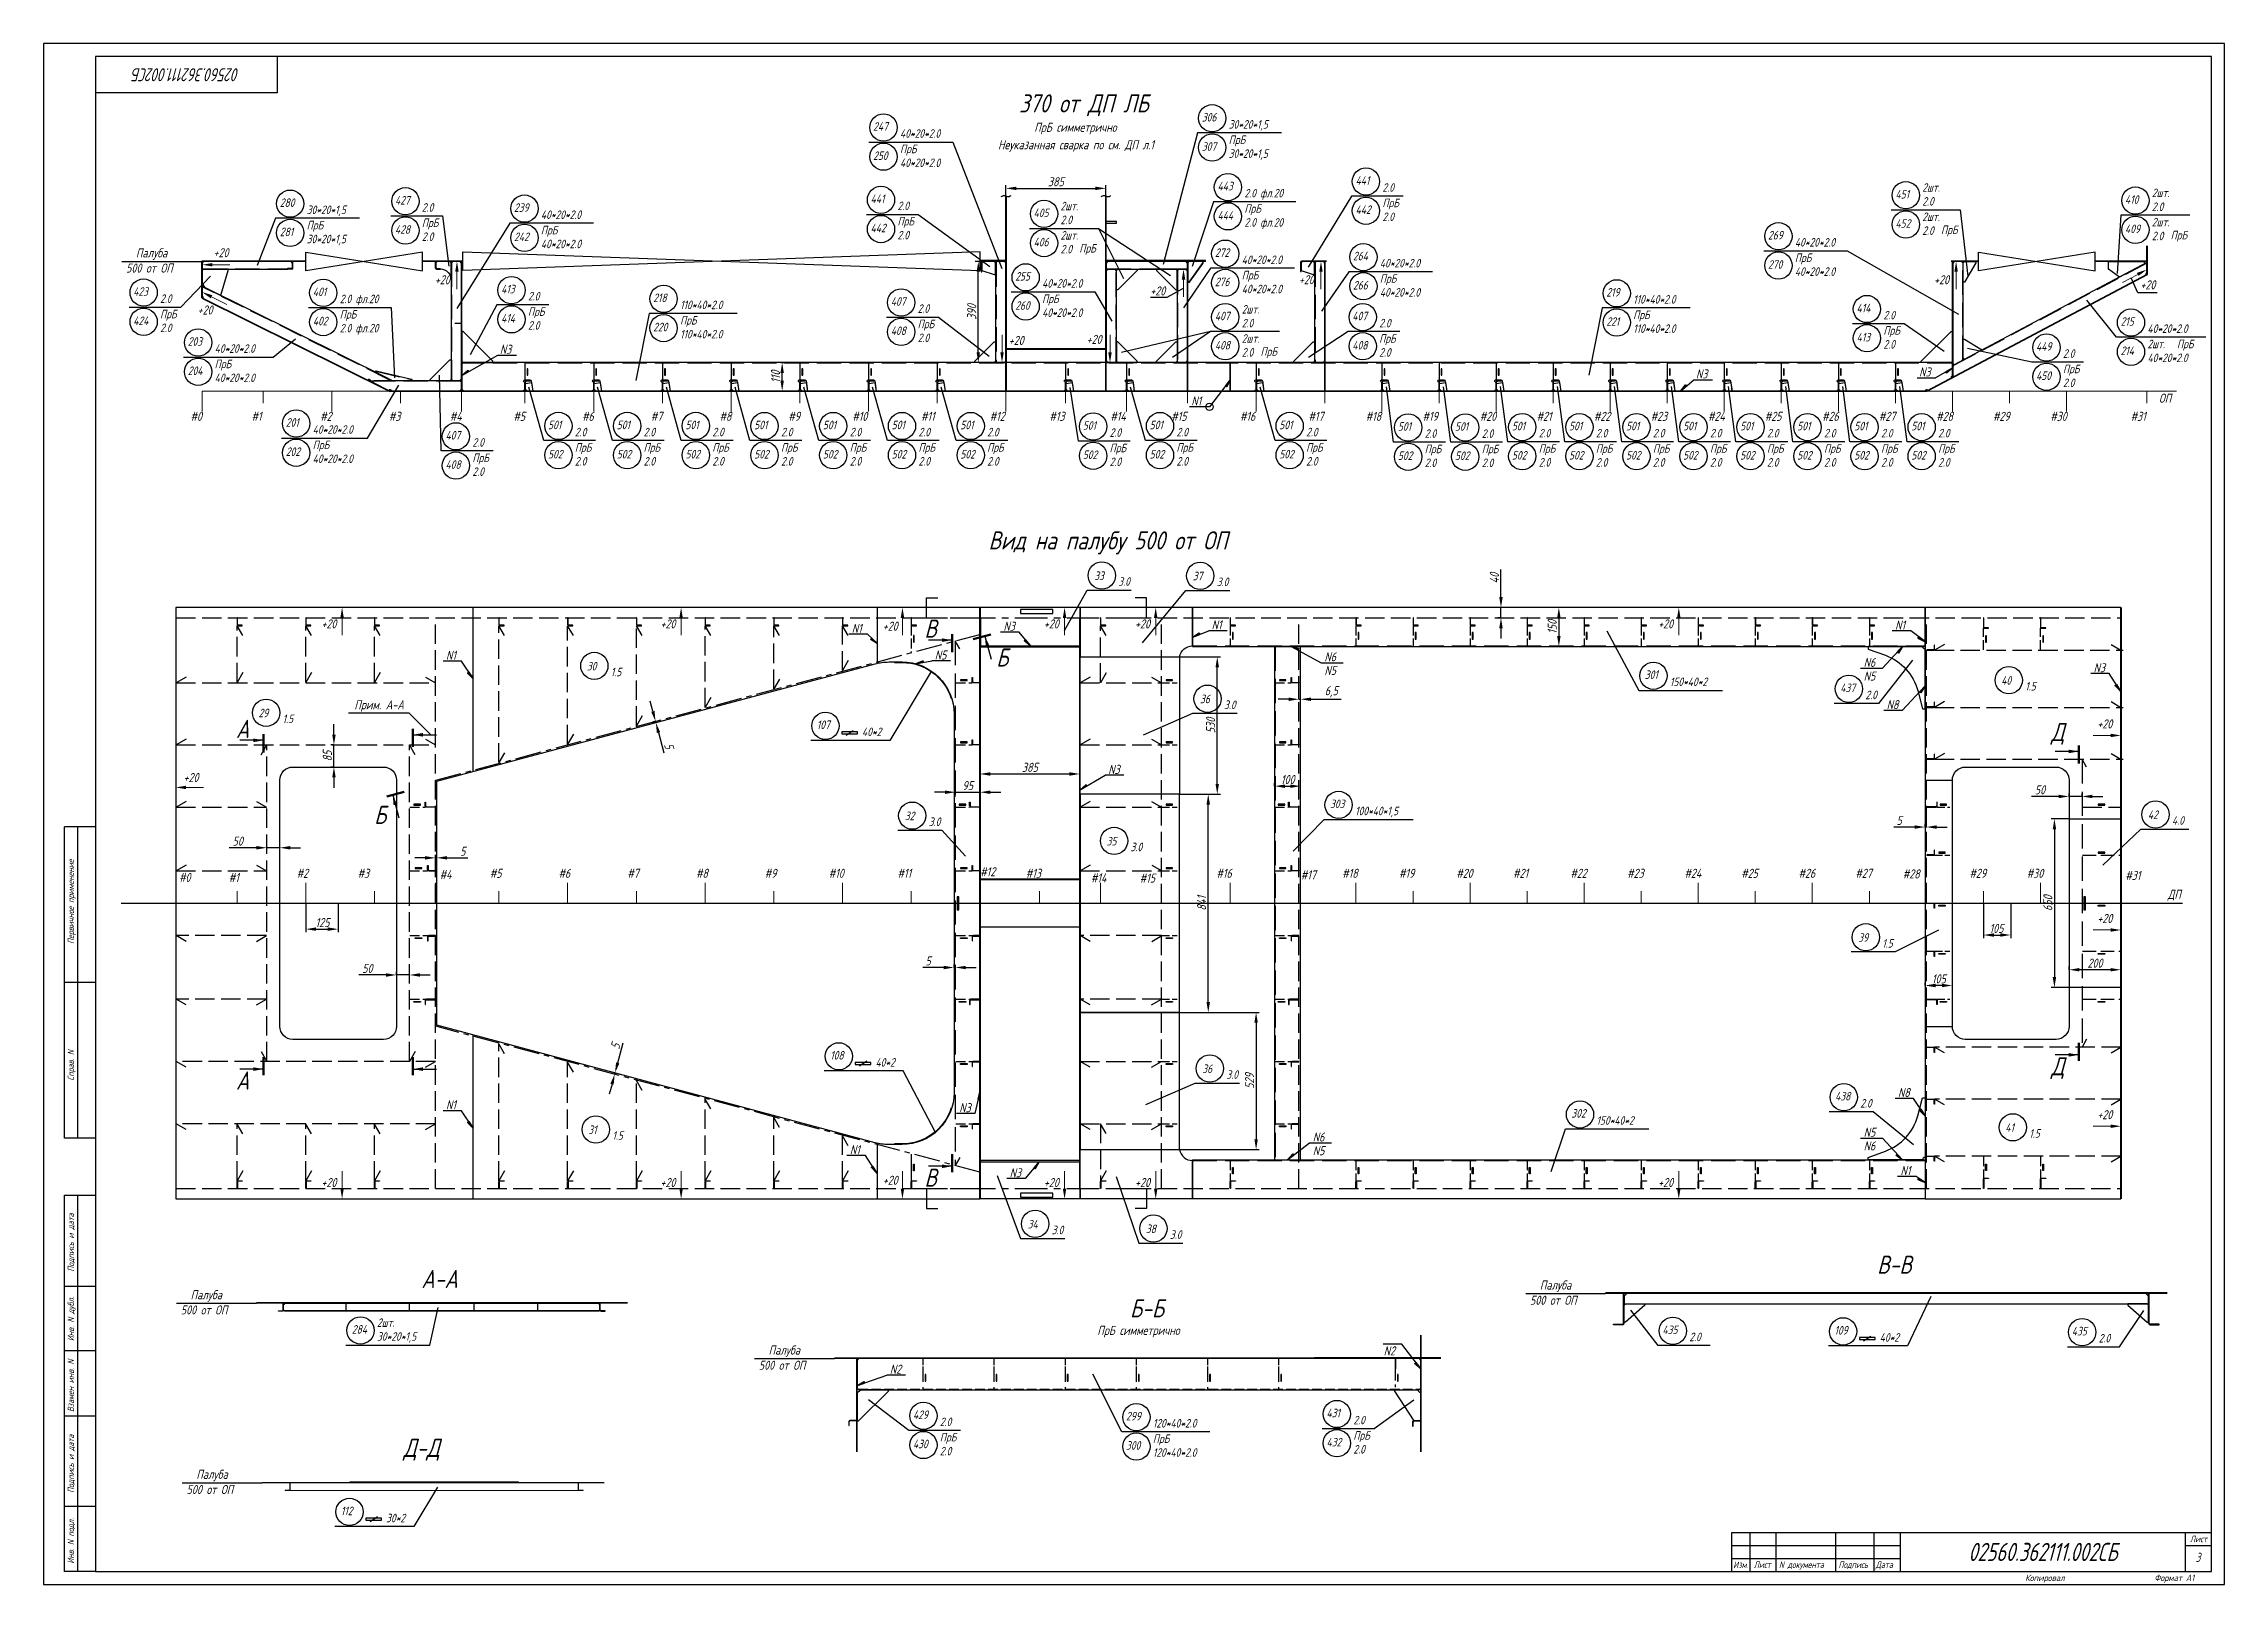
# Model space of a CAD drawing. Header units: millimetres. Extents: x 76485 to 135355, y 8208 to 18817.
# Drawn here: x 93305 to 101715, y 12764 to 18704 of the extents above; entities that cross this region are included whole.
import ezdxf
from ezdxf.enums import TextEntityAlignment as Align

# ---------------------------------------------------------------- set-up
doc = ezdxf.new("R2010")
doc.units = ezdxf.units.MM
doc.header["$PDSIZE"] = -1
for name, pattern in [('CENTER', [2, 1.25, -0.25, 0.25, -0.25]), ('Dashed', [10, 7.5, -2.5]), ('Dashed_dotted', [34, 24, -5, 0, -5]), ('Short_dashed', [5, 3.75, -1.25])]:
    doc.linetypes.add(name, pattern=pattern)
for name, color, linetype in [('-1', 7, 'Continuous'), ('-1102', 7, 'Continuous'), ('6001', 7, 'Continuous'), ('7001', 7, 'Continuous'), ('Frame', 6, 'Continuous')]:
    doc.layers.add(name, color=color, linetype=linetype)
doc.styles.add('PB_TEXT', font='romans.shx', dxfattribs={"width": 0.7, "oblique": 15})
doc.styles.get("Standard").update_dxf_attribs({"font": 'ГОСТ тип А наклонный.ttf'})
doc.styles.add('ГОСТ', font='ГОСТ тип А.ttf', dxfattribs={"oblique": 15})
doc.dimstyles.new('dim10', dxfattribs={"dimscale": 0.4, "dimtxt": 87.5, "dimasz": 100, "dimexe": 30, "dimexo": 0, "dimgap": 20, "dimtad": 1, "dimdec": 0, "dimdsep": 46, "dimtxsty": 'Standard', "dimcen": 5, "dimadec": 0, "dimazin": 0, "dimtfac": 1, "dimtdec": 0, "dimtmove": 0, "dimatfit": 3, "dimfxl": 1, "dimtolj": 1, "dimtzin": 0, "dimarcsym": 0})
doc.dimstyles.get("Standard").update_dxf_attribs({"dimtxt": 0.18, "dimasz": 0.18, "dimexe": 0.18, "dimexo": 0.0625, "dimgap": 0.09, "dimtad": 0, "dimtih": 1, "dimtoh": 1, "dimdec": 4, "dimzin": 0, "dimdsep": 46, "dimtxsty": 'Standard', "dimcen": 0.09, "dimadec": 0, "dimazin": 0, "dimtfac": 1, "dimtdec": 4, "dimtofl": 0, "dimtmove": 0, "dimatfit": 3, "dimfxl": 1, "dimtolj": 1, "dimtzin": 0, "dimarcsym": 0})

msp = doc.modelspace()

# ---------------------------------------------------------------- texts
at = {"layer": '-1', "color": 1, "lineweight": 0, "style": 'ГОСТ', "oblique": 15}
for p in [(93871, 17250), (93826.9, 15472.5)]:
    msp.add_text('#0', height=35, dxfattribs=at).set_placement(p)
for s, rotation, p in [('#1', 360, (94106, 17250)), ('#2', 360, (94371, 17250)), ('#3', 360, (94635.8, 17250)), ('#4', 360, (94871, 17250)), ('#5', 360, (95116, 17250)), ('#6', 360, (95381, 17250)), ('#7', 360, (95646, 17250)), ('#8', 360, (95911, 17250)), ('#9', 360, (96176, 17250)), ('#10', 360, (96422.9, 17250)), ('#11', 360, (96687.9, 17250)), ('#12', 360, (96952.9, 17250)), ('#13', 360, (97182.9, 17250)), ('#14', 360, (97417.9, 17250)), ('#15', 360, (97652.9, 17250)), ('#16', 360, (97917.9, 17250)), ('#17', 360, (98181.9, 17250)), ('#18', 360, (98402.9, 17250)), ('#19', 360, (98621.9, 17250)), ('#20', 360, (98842.9, 17250)), ('#21', 360, (99061.9, 17250)), ('#22', 360, (99282.9, 17250)), ('#23', 360, (99501.9, 17250)), ('#24', 360, (99722.9, 17250)), ('#25', 360, (99941.9, 17250)), ('#26', 360, (100162.9, 17250)), ('#27', 360, (100381.9, 17250)), ('#28', 360, (100602.9, 17250)), ('#29', 360, (100821.9, 17250)), ('#30', 360, (101042.9, 17250)), ('#31', 360, (101352.9, 17250)), ('#1', 0, (94018.5, 15471.9)), ('#2', 0, (94280.3, 15488.2)), ('#3', 0, (94515.3, 15488.2)), ('#4', 0, (94831.9, 15483.8)), ('#5', 0, (95025.3, 15488.2)), ('#6', 0, (95290.3, 15488.2)), ('#7', 0, (95555.3, 15488.2)), ('#8', 0, (95820.3, 15488.2)), ('#9', 0, (96085.3, 15488.2)), ('#10', 0, (96332.2, 15488.2)), ('#11', 0, (96597.2, 15488.2)), ('#12', 0, (96916.2, 15494.2)), ('#13', 0, (97092.2, 15488.2)), ('#14', 0, (97343.4, 15470.8)), ('#15', 0, (97531.5, 15469.6)), ('#16', 0, (97827.2, 15488.2)), ('#17', 0, (98152.7, 15482.3)), ('#18', 0, (98312.2, 15488.2)), ('#19', 0, (98531.2, 15488.2)), ('#20', 0, (98752.2, 15488.2)), ('#21', 0, (98971.2, 15488.2)), ('#22', 0, (99192.2, 15488.2)), ('#23', 0, (99411.2, 15488.2)), ('#24', 0, (99632.2, 15488.2)), ('#25', 0, (99851.2, 15488.2)), ('#26', 0, (100072.2, 15488.2)), ('#27', 0, (100291.2, 15488.2)), ('#28', 0, (100474.3, 15485.8)), ('#29', 0, (100731.2, 15488.2)), ('#30', 0, (100952.2, 15488.2)), ('#31', 0, (101332.2, 15480.1))]:
    msp.add_text(s, height=35, rotation=rotation, dxfattribs=at).set_placement(p)
at = {"color": 1, "ltscale": 25, "style": 'ГОСТ', "oblique": 15}
for s, p in [('306', (97771.7, 18404)), ('247', (96504.3, 18368.6)), ('40*20*2.0', (96607.8, 18341.3)), ('30*20*1,5', (97875.3, 18376.6)), ('250', (96504.3, 18255.9)), ('40*20*2.0', (96607.8, 18228.5)), ('307', (97771.7, 18291.3)), ('30*20*1,5', (97875.3, 18263.9)), ('443', (97832.5, 18138.7)), ('441', (98364.7, 18160.4)), ('2.0', (98468.2, 18133)), ('280', (94216.1, 18074.7)), ('427', (94660.3, 18083.9)), ('2.0', (94763.8, 18056.5)), ('239', (95119.4, 18055.7)), ('441', (96494.4, 18089.8)), ('2.0', (96598, 18062.4)), ('2.0 фл.20', (97936, 18111.3)), ('451', (100446.5, 18107.2)), ('2.0', (100550, 18079.8)), ('410', (101331.9, 18086.6)), ('2.0', (101435.5, 18059.2)), ('30*20*1,5', (94319.7, 18047.3)), ('428', (94660.3, 17971.2)), ('40*20*2.0', (95222.9, 18028.3)), ('442', (96494.4, 17977.1)), ('405', (97123.2, 18035.6)), ('2.0', (97226.7, 18008.2)), ('444', (97832.5, 18026)), ('2.0 фл.20', (97936, 17998.6)), ('442', (98364.7, 18047.7)), ('2.0', (98468.2, 18020.3)), ('452', (100446.5, 17994.4)), ('2.0', (100550, 17967)), ('409', (101331.9, 17973.8)), ('281', (94216.1, 17962)), ('30*20*1,5', (94319.7, 17934.6)), ('2.0', (94763.8, 17943.8)), ('242', (95119.4, 17942.9)), ('40*20*2.0', (95222.9, 17915.5)), ('2.0', (96598, 17949.7)), ('406', (97123.2, 17922.9)), ('2.0', (97226.7, 17895.5)), ('272', (97822.2, 17882)), ('269', (99955.2, 17949.2)), ('40*20*2.0', (100058.7, 17921.8)), ('2.0', (101435.5, 17946.4)), ('40*20*2.0', (97925.7, 17854.6)), ('264', (98354.7, 17869)), ('40*20*2.0', (98458.2, 17841.6)), ('270', (99955.2, 17836.4)), ('40*20*2.0', (100058.7, 17809)), ('423', (93650.8, 17732.1)), ('401', (94343.6, 17731)), ('413', (95069.6, 17741.6)), ('2.0', (95173.1, 17714.2)), ('255', (97052.2, 17790.9)), ('40*20*2.0', (97155.8, 17763.5)), ('276', (97822.2, 17769.3)), ('40*20*2.0', (97925.7, 17741.9)), ('266', (98354.7, 17756.3)), ('40*20*2.0', (98458.2, 17728.9)), ('219', (99331.6, 17729.2)), ('2.0', (93754.4, 17704.7)), ('2.0 фл.20', (94447.2, 17703.6)), ('414', (95069.6, 17628.9)), ('218', (95656.1, 17708)), ('110*40*2.0', (95759.7, 17680.6)), ('407', (96572.3, 17693.7)), ('2.0', (96675.8, 17666.3)), ('260', (97052.2, 17678.1)), ('40*20*2.0', (97155.8, 17650.8)), ('407', (97822.1, 17637.8)), ('407', (98352.2, 17637.8)), ('110*40*2.0', (99435.2, 17701.8)), ('414', (100296.8, 17668.6)), ('2.0', (100400.3, 17641.2)), ('424', (93650.8, 17619.4)), ('2.0', (93754.4, 17592)), ('402', (94343.6, 17618.3)), ('2.0 фл.20', (94447.2, 17590.9)), ('2.0', (95173.1, 17601.5)), ('220', (95656.1, 17595.3)), ('110*40*2.0', (95759.7, 17567.9)), ('408', (96572.3, 17581)), ('2.0', (96675.8, 17553.6)), ('2.0', (97925.7, 17610.4)), ('2.0', (98455.7, 17610.4)), ('221', (99331.6, 17616.5)), ('110*40*2.0', (99435.2, 17589.1)), ('413', (100296.8, 17555.9)), ('215', (101314.9, 17616.5)), ('40*20*2.0', (101418.5, 17589.1)), ('203', (93861.3, 17539.6)), ('40*20*2.0', (93964.8, 17512.2)), ('408', (97822.1, 17525)), ('2.0', (97925.7, 17497.6)), ('408', (98352.2, 17525)), ('2.0', (98455.7, 17497.6)), ('2.0', (100400.3, 17528.5)), ('449', (100988.9, 17520.4)), ('2.0', (101092.5, 17493)), ('214', (101314.9, 17503.8)), ('40*20*2.0', (101418.5, 17476.4)), ('204', (93861.3, 17426.9)), ('40*20*2.0', (93964.8, 17399.5)), ('450', (100988.9, 17407.7)), ('2.0', (101092.5, 17380.3)), ('201', (94239.3, 17227.5)), ('501', (95250.4, 17217.8)), ('501', (95515.4, 17217.8)), ('501', (95780.4, 17217.8)), ('501', (96045.4, 17217.7)), ('501', (96310.4, 17217.7)), ('501', (96575.5, 17217.7)), ('501', (96840.4, 17217.7)), ('501', (97312.5, 17215.7)), ('501', (97570.4, 17217.7)), ('501', (98070.4, 17217.8)), ('501', (98527.7, 17212)), ('501', (98747.8, 17211.9)), ('501', (98967.5, 17213.6)), ('501', (99187.7, 17213.6)), ('501', (99407.7, 17213.6)), ('501', (99627.7, 17213.6)), ('501', (99847.7, 17213.6)), ('501', (100067.7, 17213.6)), ('501', (100287.7, 17213.6)), ('501', (100507.7, 17213.6)), ('40*20*2.0', (94342.8, 17200.1)), ('407', (94855.1, 17177.8)), ('2.0', (94958.7, 17150.4)), ('2.0', (95353.9, 17190.4)), ('2.0', (95618.9, 17190.4)), ('2.0', (95883.9, 17190.4)), ('2.0', (96148.9, 17190.3)), ('2.0', (96413.9, 17190.3)), ('2.0', (96679, 17190.3)), ('2.0', (96943.9, 17190.3)), ('2.0', (97416, 17188.3)), ('2.0', (97673.9, 17190.3)), ('2.0', (98173.9, 17190.4)), ('2.0', (98631.2, 17184.6)), ('2.0', (98851.3, 17184.5)), ('2.0', (99071, 17186.2)), ('2.0', (99291.2, 17186.2)), ('2.0', (99511.2, 17186.2)), ('2.0', (99731.2, 17186.2)), ('2.0', (99951.2, 17186.2)), ('2.0', (100171.2, 17186.2)), ('2.0', (100391.2, 17186.2)), ('2.0', (100611.2, 17186.2)), ('202', (94239.3, 17114.8)), ('40*20*2.0', (94342.8, 17087.4)), ('408', (94855.1, 17065)), ('502', (95250.4, 17105)), ('2.0', (95353.9, 17077.6)), ('502', (95515.4, 17105)), ('2.0', (95618.9, 17077.6)), ('502', (95780.4, 17105)), ('2.0', (95883.9, 17077.6)), ('502', (96045.4, 17104.9)), ('2.0', (96148.9, 17077.5)), ('502', (96310.4, 17104.9)), ('2.0', (96413.9, 17077.5)), ('502', (96575.5, 17104.9)), ('2.0', (96679, 17077.5)), ('502', (96840.4, 17104.9)), ('2.0', (96943.9, 17077.5)), ('502', (97312.5, 17102.9)), ('2.0', (97416, 17075.5)), ('502', (97570.4, 17104.9)), ('2.0', (97673.9, 17077.5)), ('502', (98070.4, 17105)), ('2.0', (98173.9, 17077.6)), ('502', (98527.7, 17099.3)), ('2.0', (98631.2, 17071.9)), ('502', (98747.8, 17099.2)), ('2.0', (98851.3, 17071.8)), ('502', (98967.5, 17100.9)), ('2.0', (99071, 17073.5)), ('502', (99187.7, 17100.9)), ('2.0', (99291.2, 17073.5)), ('502', (99407.7, 17100.9)), ('2.0', (99511.2, 17073.5)), ('502', (99627.7, 17100.9)), ('2.0', (99731.2, 17073.5)), ('502', (99847.7, 17100.9)), ('2.0', (99951.2, 17073.5)), ('502', (100067.7, 17100.9)), ('2.0', (100171.2, 17073.5)), ('502', (100287.7, 17100.9)), ('2.0', (100391.2, 17073.5)), ('502', (100507.7, 17100.9)), ('2.0', (100611.2, 17073.5)), ('2.0', (94958.7, 17037.6)), ('33', (97356.9, 16636.5)), ('37', (97736.7, 16635.3)), ('3.0', (97449.4, 16614.1)), ('3.0', (97829.3, 16612.9)), ('30', (95400, 16287.8)), ('1.5', (95492.5, 16265.4)), ('301', (99479.9, 16255)), ('150*40*2', (99576.7, 16227.6)), ('437', (100233.9, 16204.3)), ('40', (100854.5, 16232.8)), ('1.5', (100947.1, 16210.4)), ('36', (97764.8, 16161.4)), ('3.0', (97857.4, 16139)), ('2.0', (100330.7, 16176.9)), ('29', (94134.1, 16107.3)), ('1.5', (94226.7, 16084.9)), ('107', (96286.8, 16061.9)), ('40*2', (96461.2, 16034.5)), ('32', (96626.1, 15710.5)), ('303', (98266, 15756.9)), ('100*40*1,5', (98362.8, 15729.5)), ('42', (101420.4, 15715.2)), ('3.0', (96718.7, 15688.1)), ('35', (97404.3, 15613.1)), ('4.0', (101512.9, 15692.8)), ('3.0', (97496.9, 15590.7)), ('39', (100303.2, 15241.6)), ('1.5', (100395.7, 15219.2)), ('108', (96338.7, 14787.6)), ('40*2', (96513.1, 14760.2)), ('36', (97773.6, 14735.7)), ('3.0', (97866.2, 14713.3)), ('438', (100214, 14630)), ('2.0', (100310.8, 14602.6)), ('302', (99196.8, 14563.8)), ('150*40*2', (99293.6, 14536.4)), ('31', (95405.8, 14500.6)), ('1.5', (95498.4, 14478.2)), ('41', (100870.1, 14508.8)), ('1.5', (100962.7, 14486.4)), ('34', (97100, 14136.6)), ('3.0', (97192.6, 14114.2)), ('38', (97555.8, 14118.7)), ('3.0', (97648.4, 14096.3)), ('284', (94494, 13731)), ('30*20*1,5', (94590.8, 13703.6)), ('435', (99548.1, 13729.2)), ('2.0', (99651.7, 13701.8)), ('109', (100211.3, 13727.3)), ('40*2', (100385.8, 13699.9)), ('435', (101126.8, 13724.2)), ('2.0', (101230.4, 13696.8)), ('429', (96657.9, 13401.8)), ('2.0', (96761.4, 13374.4)), ('299', (97479.2, 13396.3)), ('120*40*2.0', (97582.8, 13368.9)), ('431', (98252.5, 13408.6)), ('2.0', (98356.1, 13381.2)), ('430', (96657.9, 13289.1)), ('2.0', (96761.4, 13261.7)), ('300', (97479.2, 13283.6)), ('120*40*2.0', (97582.8, 13256.2)), ('432', (98252.5, 13295.9)), ('2.0', (98356.1, 13268.5)), ('112', (94451.5, 13031)), ('30*2', (94625.9, 13003.6))]:
    msp.add_text(s, height=33, dxfattribs=at).set_placement(p)
at = {"color": 7, "style": 'ГОСТ', "oblique": 15}
for s, p in [('ПрБ симметрично', (97284.2, 18364.3)), ('Неуказанная сварка по см. ДП л.1', (97286.5, 18296.9)), ('Палуба', (93721.6, 17880.1)), ('500 от ОП', (93713, 17821.5)), ('ОП', (101486.5, 17319.8)), ('Прим. А-А', (94599, 16137.8)), ('ДП', (101522.2, 15407.2)), ('Палуба', (93932.5, 13863.4)), ('500 от ОП', (99127.1, 13842.3)), ('Палуба', (99135.7, 13900.9)), ('500 от ОП', (93923.9, 13804.8)), ('ПрБ симметрично', (97527.3, 13726)), ('500 от ОП', (96153, 13591.6)), ('Палуба', (96161.6, 13650.2)), ('Палуба', (93954.7, 13171.2)), ('500 от ОП', (93946.1, 13112.6))]:
    msp.add_text(s, height=35, dxfattribs=at).set_placement(p, align=Align.CENTER)
at = {"color": 6, "ltscale": 25, "style": 'ГОСТ', "oblique": 15}
for p in [(97875.3, 18317.3), (96607.8, 18282), (97936, 18052.1), (98468.2, 18073.7), (94319.7, 17988.1), (94763.8, 17997.3), (95222.9, 17969), (96598, 18003.2), (100622.4, 17970.3), (97299.2, 17898.8), (101507.9, 17949.7), (100058.7, 17862.5), (97925.7, 17795.3), (98458.2, 17782.3), (93754.4, 17645.4), (94447.2, 17644.4), (95173.1, 17654.9), (97155.8, 17704.2), (99435.2, 17642.5), (95759.7, 17621.3), (96675.8, 17607.1), (98455.7, 17551.1), (100400.3, 17582), (97998.1, 17500.9), (101532.3, 17529.9), (93964.8, 17453), (101092.5, 17433.7), (94342.8, 17140.9), (95353.9, 17131.1), (95618.9, 17131.1), (95883.9, 17131.1), (96148.9, 17131), (96413.9, 17131), (96679, 17131), (96943.9, 17131), (97416, 17129), (97673.9, 17131), (98173.9, 17131.1), (98631.2, 17125.3), (98851.3, 17125.2), (99071, 17126.9), (99291.2, 17126.9), (99511.2, 17126.9), (99731.2, 17126.9), (99951.2, 17126.9), (100171.2, 17126.9), (100391.2, 17126.9), (100611.2, 17126.9), (94958.7, 17091.1), (96761.4, 13315.2), (97582.8, 13309.7), (98356.1, 13322)]:
    msp.add_text('ПрБ', height=33, dxfattribs=at).set_placement(p)
at = {"color": 7, "ltscale": 25, "style": 'ГОСТ', "oblique": 15}
for p in [(100550, 18133.2), (97226.7, 18061.7), (101435.5, 18112.6), (100550, 18020.5), (101435.5, 17999.9), (97226.7, 17948.9), (97925.7, 17663.8), (97925.7, 17551.1), (101418.5, 17529.9), (94590.8, 13757)]:
    msp.add_text('2шт.', height=33, dxfattribs=at).set_placement(p)
at = {"color": 7, "style": 'ГОСТ', "oblique": 15}
for s, p in [('N3', (95064.7, 17498)), ('N3', (99677.4, 17403)), ('N3', (100537.9, 17410.5)), ('N1', (97731, 17298.6)), ('N1', (96421.8, 16422)), ('N3', (97006.8, 16430.4)), ('N1', (97809.5, 16435.7)), ('N1', (100445.3, 16434.8)), ('N1', (94856.9, 16318.2)), ('N5', (96741.9, 16319.3)), ('N6', (98244.5, 16312.4)), ('N6', (100324.2, 16290.9)), ('N3', (101210.8, 16270)), ('N5', (98244.5, 16259.7)), ('N5', (100324.2, 16238.2)), ('N8', (100412.7, 16128.1)), ('N3', (97410.8, 15878.3)), ('N8', (100456.4, 14632.5)), ('N1', (94856.9, 14585.2)), ('N3', (96836.3, 14574)), ('N6', (98199.6, 14461)), ('N5', (100324.2, 14479.6)), ('N6', (100324.2, 14426.9)), ('N1', (96414.6, 14412.1)), ('N5', (98199.6, 14408.3)), ('N3', (97030.7, 14323.3)), ('N1', (100466.2, 14331.7)), ('N2', (98473.1, 13636.6)), ('N2', (96568.7, 13565.9))]:
    msp.add_text(s, height=35, dxfattribs=at).set_placement(p, align=Align.BOTTOM_LEFT)
for s, p in [('Вид на палубу 500 от ОП', (96949.3, 16754.1)), ('В', (96702.1, 16413.8)), ('Б', (96979, 16303)), ('А', (94047.1, 16027.5)), ('Д', (101047.1, 16015.4)), ('Б', (94580.1, 15696.1)), ('А', (94047.1, 14671.7)), ('Д', (101047.1, 14726.7)), ('В', (96702.1, 14297.1))]:
    msp.add_text(s, height=70, dxfattribs=at).set_placement(p)
at = {"color": 7, "char_height": 70, "attachment_point": 5, "style": 'ГОСТ'}
for s, insert in [('\\A1;370 îò ÄÏ ËÁ', (97316.8, 18466.7)), ('\\A1;À-À', (94832.2, 13941.9)), ('\\A1;Â-Â', (100442.5, 13996.7)), ('\\A1;Á-Á', (97560, 13828.4)), ('\\A1;Ä-Ä', (94762.6, 13283.5))]:
    msp.add_mtext(s, dxfattribs=dict(at, insert=insert))
at = {"linetype": 'Continuous', "char_height": 35, "attachment_point": 5}
for insert in [(93989.3, 17898.3), (94842.8, 17793.9), (97601.7, 17750.9), (98175.1, 17794.3), (100624.3, 17793.9), (101420.1, 17774.5), (93927.8, 17677.5), (97055.8, 17560), (97356.2, 17564.3), (94405.3, 16467.2), (95712.7, 16467.2), (97191.4, 16467.2), (97542.9, 16467.2), (99560.1, 16467.2), (96570, 16458.6), (101254, 16081.7), (93873.6, 15875), (101254, 15331.6), (101254, 14575.1), (94405.3, 14313.6), (95712.7, 14313.6), (96570, 14322.3), (97191.4, 14313.6), (97542.9, 14313.6), (99560.1, 14313.6)]:
    msp.add_mtext('\\A1;+20', dxfattribs=dict(at, insert=insert))
at = {"color": 7, "style": 'PB_TEXT', "oblique": 15, "width": 0.7}
msp.add_attdef('02560.362111.002СБ', text='', height=50, rotation=180, dxfattribs=at).set_placement((93855.3, 18584.4), align=Align.MIDDLE_CENTER)
msp.add_attdef('02560.362111.002СБ', text='', height=70, dxfattribs=at).set_placement((101015.3, 12889.4), align=Align.MIDDLE_CENTER)
msp.add_attdef('3', text='', height=35, dxfattribs=at).set_placement((101613.5, 12850.9), align=Align.CENTER)

# ---------------------------------------------------------------- blocks, each defined once
blk = doc.blocks.new('*D20')
at = {"color": 0, "lineweight": -2, "transparency": 16777216}
for p, q in [((99148.7, 16530.4), (99136.7, 16530.4)), ((99148.7, 16490.4), (99148.7, 16420.4)), ((99148.7, 16380.4), (99136.7, 16380.4))]:
    blk.add_line(p, q, dxfattribs=at)
at = {"color": 0, "transparency": 16777216}
for points in [[(99142, 16490.4), (99155.4, 16490.4), (99148.7, 16530.4)], [(99142, 16420.4), (99155.4, 16420.4), (99148.7, 16380.4)]]:
    blk.add_solid(points, dxfattribs=at)
at = {"layer": 'Defpoints', "color": 0, "transparency": 16777216}
for p in [(99148.7, 16530.4), (99148.7, 16380.4), (99148.7, 16380.4)]:
    blk.add_point(p, dxfattribs=at)
at = {"color": 0, "transparency": 16777216, "insert": (99123.2, 16455.4), "char_height": 35, "attachment_point": 5, "rotation": 90}
blk.add_mtext('\\A1;150', dxfattribs=at)
blk = doc.blocks.new('*D21')
at = {"color": 0, "lineweight": -2, "transparency": 16777216}
for p, q in [((98052.6, 15841.6), (98052.6, 15853.6)), ((98092.6, 15841.6), (98112.7, 15841.6)), ((98152.7, 15841.6), (98152.7, 15853.6))]:
    blk.add_line(p, q, dxfattribs=at)
at = {"color": 0, "transparency": 16777216}
for points in [[(98092.6, 15848.2), (98092.6, 15834.9), (98052.6, 15841.6)], [(98112.7, 15848.2), (98112.7, 15834.9), (98152.7, 15841.6)]]:
    blk.add_solid(points, dxfattribs=at)
at = {"layer": 'Defpoints', "color": 0, "transparency": 16777216}
for p in [(98052.6, 15841.6), (98152.7, 15841.6), (98152.7, 15841.6)]:
    blk.add_point(p, dxfattribs=at)
at = {"color": 0, "transparency": 16777216, "insert": (98102.7, 15867.1), "char_height": 35, "attachment_point": 5}
blk.add_mtext('\\A1;100', dxfattribs=at)
blk = doc.blocks.new('*D22')
at = {"color": 0, "lineweight": -2, "transparency": 16777216}
for p, q in [((98106.2, 16176.7), (98066.2, 16176.7)), ((98146.2, 16176.7), (98146.2, 16188.7)), ((98146.2, 16176.7), (98152.7, 16176.7)), ((98152.7, 16176.7), (98152.7, 16188.7)), ((98192.7, 16176.7), (98309.7, 16176.7))]:
    blk.add_line(p, q, dxfattribs=at)
at = {"color": 0, "transparency": 16777216}
for points in [[(98106.2, 16183.4), (98106.2, 16170), (98146.2, 16176.7)], [(98192.7, 16183.4), (98192.7, 16170), (98152.7, 16176.7)]]:
    blk.add_solid(points, dxfattribs=at)
at = {"layer": 'Defpoints', "color": 0, "transparency": 16777216}
for p in [(98146.2, 16176.7), (98152.7, 16176.7), (98152.7, 16176.7)]:
    blk.add_point(p, dxfattribs=at)
at = {"color": 0, "transparency": 16777216, "insert": (98271.2, 16205.7), "char_height": 35, "attachment_point": 5}
blk.add_mtext('\\A1;6,5', dxfattribs=at)
blk = doc.blocks.new('*D23')
at = {"color": 0, "lineweight": -2, "transparency": 16777216}
for p, q in [((98925.4, 16570.4), (98925.4, 16677.1)), ((98925.4, 16530.4), (98913.4, 16530.4)), ((98925.4, 16490.4), (98913.4, 16490.4)), ((98925.4, 16490.4), (98925.4, 16530.4)), ((98925.4, 16450.4), (98925.4, 16410.4))]:
    blk.add_line(p, q, dxfattribs=at)
at = {"color": 0, "transparency": 16777216}
for points in [[(98918.8, 16570.4), (98932.1, 16570.4), (98925.4, 16530.4)], [(98918.8, 16450.4), (98932.1, 16450.4), (98925.4, 16490.4)]]:
    blk.add_solid(points, dxfattribs=at)
at = {"layer": 'Defpoints', "color": 0, "transparency": 16777216}
for p in [(98925.4, 16530.4), (98925.4, 16530.4), (98925.4, 16490.4)]:
    blk.add_point(p, dxfattribs=at)
at = {"color": 0, "transparency": 16777216, "insert": (98899.9, 16643.8), "char_height": 35, "attachment_point": 5, "rotation": 90}
blk.add_mtext('\\A1;40', dxfattribs=at)
blk = doc.blocks.new('*D24')
at = {"color": 0, "lineweight": -2, "transparency": 16777216}
for p, q in [((100561.2, 15073.2), (100561.2, 15085.2)), ((100626.2, 15073.2), (100601.2, 15073.2)), ((100666.2, 15073.2), (100666.2, 15085.2))]:
    blk.add_line(p, q, dxfattribs=at)
at = {"color": 0, "transparency": 16777216}
for points in [[(100601.2, 15079.9), (100601.2, 15066.5), (100561.2, 15073.2)], [(100626.2, 15079.9), (100626.2, 15066.5), (100666.2, 15073.2)]]:
    blk.add_solid(points, dxfattribs=at)
at = {"layer": 'Defpoints', "color": 0, "transparency": 16777216}
for p in [(100561.2, 15073.2), (100561.2, 15073.2), (100666.2, 15073.2)]:
    blk.add_point(p, dxfattribs=at)
at = {"color": 0, "transparency": 16777216, "insert": (100613.7, 15098.7), "char_height": 35, "attachment_point": 5}
blk.add_mtext('\\A1;105', dxfattribs=at)
blk = doc.blocks.new('*D25')
at = {"color": 0, "lineweight": -2, "transparency": 16777216}
for p, q in [((100521.2, 15684), (100440.6, 15684)), ((100561.2, 15684), (100561.2, 15696)), ((100566.2, 15684), (100561.2, 15684)), ((100566.2, 15684), (100566.2, 15696)), ((100606.2, 15684), (100646.2, 15684))]:
    blk.add_line(p, q, dxfattribs=at)
at = {"color": 0, "transparency": 16777216}
for points in [[(100521.2, 15690.7), (100521.2, 15677.4), (100561.2, 15684)], [(100606.2, 15690.7), (100606.2, 15677.4), (100566.2, 15684)]]:
    blk.add_solid(points, dxfattribs=at)
at = {"layer": 'Defpoints', "color": 0, "transparency": 16777216}
for p in [(100561.2, 15684), (100561.2, 15684), (100566.2, 15684)]:
    blk.add_point(p, dxfattribs=at)
at = {"color": 0, "transparency": 16777216, "insert": (100460.9, 15709.5), "char_height": 35, "attachment_point": 5}
blk.add_mtext('\\A1;5', dxfattribs=at)
blk = doc.blocks.new('*D26')
at = {"color": 0, "lineweight": -2, "transparency": 16777216}
for p, q in [((94126.2, 15604.2), (94021.2, 15604.2)), ((94166.2, 15604.2), (94166.2, 15616.2)), ((94216.2, 15604.2), (94166.2, 15604.2)), ((94216.2, 15604.2), (94216.2, 15616.2)), ((94256.2, 15604.2), (94296.2, 15604.2))]:
    blk.add_line(p, q, dxfattribs=at)
at = {"color": 0, "transparency": 16777216}
for points in [[(94126.2, 15610.8), (94126.2, 15597.5), (94166.2, 15604.2)], [(94256.2, 15610.8), (94256.2, 15597.5), (94216.2, 15604.2)]]:
    blk.add_solid(points, dxfattribs=at)
at = {"layer": 'Defpoints', "color": 0, "transparency": 16777216}
for p in [(94166.2, 15604.2), (94166.2, 15604.2), (94216.2, 15604.2)]:
    blk.add_point(p, dxfattribs=at)
at = {"color": 0, "transparency": 16777216, "insert": (94053.7, 15629.7), "char_height": 35, "attachment_point": 5}
blk.add_mtext('\\A1;50', dxfattribs=at)
blk = doc.blocks.new('*D27')
at = {"color": 0, "lineweight": -2, "transparency": 16777216}
for p, q in [((94424.9, 16040.4), (94424.9, 16080.4)), ((94424.9, 16000.4), (94412.9, 16000.4)), ((94424.9, 15915.4), (94424.9, 16000.4)), ((94424.9, 15915.4), (94412.9, 15915.4)), ((94424.9, 15875.4), (94424.9, 15835.4))]:
    blk.add_line(p, q, dxfattribs=at)
at = {"color": 0, "transparency": 16777216}
for points in [[(94418.2, 16040.4), (94431.6, 16040.4), (94424.9, 16000.4)], [(94418.2, 15875.4), (94431.6, 15875.4), (94424.9, 15915.4)]]:
    blk.add_solid(points, dxfattribs=at)
at = {"layer": 'Defpoints', "color": 0, "transparency": 16777216}
for p in [(94424.9, 16000.4), (94424.9, 16000.4), (94424.9, 15915.4)]:
    blk.add_point(p, dxfattribs=at)
at = {"color": 0, "transparency": 16777216, "insert": (94399.4, 15957.9), "char_height": 35, "attachment_point": 5, "rotation": 90}
blk.add_mtext('\\A1;85', dxfattribs=at)
blk = doc.blocks.new('*D28')
at = {"color": 0, "lineweight": -2, "transparency": 16777216}
for p, q in [((94316.2, 15390.4), (94316.2, 15278.5)), ((94441.2, 15390.4), (94441.2, 15278.5)), ((94356.2, 15290.5), (94401.2, 15290.5))]:
    blk.add_line(p, q, dxfattribs=at)
at = {"color": 0, "transparency": 16777216}
for points in [[(94356.2, 15297.2), (94356.2, 15283.8), (94316.2, 15290.5)], [(94401.2, 15297.2), (94401.2, 15283.8), (94441.2, 15290.5)]]:
    blk.add_solid(points, dxfattribs=at)
at = {"layer": 'Defpoints', "color": 0, "transparency": 16777216}
for p in [(94316.2, 15390.4), (94441.2, 15390.4), (94441.2, 15290.5)]:
    blk.add_point(p, dxfattribs=at)
at = {"color": 0, "transparency": 16777216, "insert": (94380.5, 15316), "char_height": 35, "attachment_point": 5}
blk.add_mtext('\\A1;125', dxfattribs=at)
blk = doc.blocks.new('*D29')
at = {"color": 0, "lineweight": -2, "transparency": 16777216}
for p, q in [((94626.2, 15113.7), (94521.2, 15113.7)), ((94666.2, 15113.7), (94666.2, 15125.7)), ((94716.2, 15113.7), (94666.2, 15113.7)), ((94716.2, 15113.7), (94716.2, 15125.7)), ((94756.2, 15113.7), (94796.2, 15113.7))]:
    blk.add_line(p, q, dxfattribs=at)
at = {"color": 0, "transparency": 16777216}
for points in [[(94626.2, 15120.3), (94626.2, 15107), (94666.2, 15113.7)], [(94756.2, 15120.3), (94756.2, 15107), (94716.2, 15113.7)]]:
    blk.add_solid(points, dxfattribs=at)
at = {"layer": 'Defpoints', "color": 0, "transparency": 16777216}
for p in [(94666.2, 15113.7), (94666.2, 15113.7), (94716.2, 15113.7)]:
    blk.add_point(p, dxfattribs=at)
at = {"color": 0, "transparency": 16777216, "insert": (94553.7, 15139.2), "char_height": 35, "attachment_point": 5}
blk.add_mtext('\\A1;50', dxfattribs=at)
blk = doc.blocks.new('*D30')
at = {"color": 0, "lineweight": -2, "transparency": 16777216}
for p, q in [((100786.2, 15390.4), (100786.2, 15255.8)), ((100891.2, 15390.4), (100891.2, 15255.8)), ((100826.2, 15267.8), (100851.2, 15267.8))]:
    blk.add_line(p, q, dxfattribs=at)
at = {"color": 0, "transparency": 16777216}
for points in [[(100826.2, 15274.5), (100826.2, 15261.2), (100786.2, 15267.8)], [(100851.2, 15274.5), (100851.2, 15261.2), (100891.2, 15267.8)]]:
    blk.add_solid(points, dxfattribs=at)
at = {"layer": 'Defpoints', "color": 0, "transparency": 16777216}
for p in [(100786.2, 15390.4), (100891.2, 15390.4), (100891.2, 15267.8)]:
    blk.add_point(p, dxfattribs=at)
at = {"color": 0, "transparency": 16777216, "insert": (100836.1, 15293.3), "char_height": 35, "attachment_point": 5}
blk.add_mtext('\\A1;105', dxfattribs=at)
blk = doc.blocks.new('*D31')
at = {"color": 0, "lineweight": -2, "transparency": 16777216}
for p, q in [((101116.2, 15133.9), (101116.2, 15145.9)), ((101316.2, 15133.9), (101316.2, 15145.9)), ((101276.2, 15133.9), (101156.2, 15133.9))]:
    blk.add_line(p, q, dxfattribs=at)
at = {"color": 0, "transparency": 16777216}
for points in [[(101156.2, 15140.6), (101156.2, 15127.2), (101116.2, 15133.9)], [(101276.2, 15140.6), (101276.2, 15127.2), (101316.2, 15133.9)]]:
    blk.add_solid(points, dxfattribs=at)
at = {"layer": 'Defpoints', "color": 0, "transparency": 16777216}
for p in [(101116.2, 15133.9), (101116.2, 15133.9), (101316.2, 15133.9)]:
    blk.add_point(p, dxfattribs=at)
at = {"color": 0, "transparency": 16777216, "insert": (101216.2, 15159.4), "char_height": 35, "attachment_point": 5}
blk.add_mtext('\\A1;200', dxfattribs=at)
blk = doc.blocks.new('*D32')
at = {"color": 0, "lineweight": -2, "transparency": 16777216}
for p, q in [((101116.2, 15715.4), (101047.8, 15715.4)), ((101059.8, 15675.4), (101059.8, 15105.4)), ((101116.2, 15065.4), (101047.8, 15065.4))]:
    blk.add_line(p, q, dxfattribs=at)
at = {"color": 0, "transparency": 16777216}
for points in [[(101053.2, 15675.4), (101066.5, 15675.4), (101059.8, 15715.4)], [(101053.2, 15105.4), (101066.5, 15105.4), (101059.8, 15065.4)]]:
    blk.add_solid(points, dxfattribs=at)
at = {"layer": 'Defpoints', "color": 0, "transparency": 16777216}
for p in [(101116.2, 15715.4), (101059.8, 15065.4), (101116.2, 15065.4)]:
    blk.add_point(p, dxfattribs=at)
at = {"color": 0, "transparency": 16777216, "insert": (101034.3, 15390.4), "char_height": 35, "attachment_point": 5, "rotation": 90}
blk.add_mtext('\\A1;650', dxfattribs=at)
blk = doc.blocks.new('*D33')
at = {"color": 0, "lineweight": -2, "transparency": 16777216}
for p, q in [((101116.2, 15802), (101116.2, 15814)), ((101166.2, 15802), (101166.2, 15814)), ((101076.2, 15802), (100971.2, 15802)), ((101166.2, 15802), (101116.2, 15802)), ((101206.2, 15802), (101246.2, 15802))]:
    blk.add_line(p, q, dxfattribs=at)
at = {"color": 0, "transparency": 16777216}
for points in [[(101076.2, 15808.7), (101076.2, 15795.4), (101116.2, 15802)], [(101206.2, 15808.7), (101206.2, 15795.4), (101166.2, 15802)]]:
    blk.add_solid(points, dxfattribs=at)
at = {"layer": 'Defpoints', "color": 0, "transparency": 16777216}
for p in [(101116.2, 15802), (101116.2, 15802), (101166.2, 15802)]:
    blk.add_point(p, dxfattribs=at)
at = {"color": 0, "transparency": 16777216, "insert": (101003.7, 15827.5), "char_height": 35, "attachment_point": 5}
blk.add_mtext('\\A1;50', dxfattribs=at)
blk = doc.blocks.new('A$C128E1BCE')
at = {"linetype": 'Continuous', "lineweight": 9}
blk.add_line((40, 0), (106.5, 0), dxfattribs=at)
at = {"linetype": 'Continuous'}
blk.add_solid([(40, 6.7), (40, -6.7), (0, 0)], dxfattribs=at)
blk = doc.blocks.new('*D35')
at = {"color": 0, "lineweight": -2, "transparency": 16777216}
for p, q in [((96148.1, 17474.7), (96165.4, 17474.7)), ((96153.4, 17404.7), (96153.4, 17434.7)), ((96148.1, 17364.7), (96165.4, 17364.7))]:
    blk.add_line(p, q, dxfattribs=at)
at = {"color": 0, "transparency": 16777216}
for points in [[(96146.8, 17434.7), (96160.1, 17434.7), (96153.4, 17474.7)], [(96146.8, 17404.7), (96160.1, 17404.7), (96153.4, 17364.7)]]:
    blk.add_solid(points, dxfattribs=at)
at = {"layer": 'Defpoints', "color": 0, "transparency": 16777216}
for p in [(96148.1, 17474.7), (96153.4, 17474.7), (96148.1, 17364.7)]:
    blk.add_point(p, dxfattribs=at)
at = {"color": 0, "transparency": 16777216, "insert": (96127.9, 17419.7), "char_height": 35, "attachment_point": 5, "rotation": 90}
blk.add_mtext('\\A1;110', dxfattribs=at)
blk = doc.blocks.new('stamp-small-01')
at = {"layer": 'Frame'}
for p, q in [((-185, 15), (0, 15)), ((-185, 0), (-185, 15)), ((-178, 15), (-178, 0)), ((-168, 15), (-168, 0)), ((-145, 15), (-145, 0)), ((-130, 0), (-130, 15)), ((-120, 15), (-120, 0)), ((-10, 0), (-10, 15)), ((-185, 5), (-120, 5))]:
    blk.add_line(p, q, dxfattribs=at)
at = {"layer": 'Frame', "color": 7}
for p, q in [((-185, 10), (-120, 10)), ((-10, 10), (0, 10))]:
    blk.add_line(p, q, dxfattribs=at)
at = {"layer": 'Frame', "color": 7, "style": 'PB_TEXT', "oblique": 15, "width": 0.7}
blk.add_text('Лист', height=2.5, dxfattribs=at).set_placement((-4.99, 11.25), align=Align.CENTER)
for s, p in [('Изм.', (-184.42, 1.25)), ('Лист', (-176.51, 1.32)), ('N документа', (-166.77, 1.32)), ('Подпись', (-143.84, 1.32)), ('Дата', (-129.46, 1.32))]:
    blk.add_text(s, height=2.5, dxfattribs=at).set_placement(p)
blk = doc.blocks.new('stamp-side-01')
at = {"layer": 'Frame'}
for p, q in [((-12, 0), (-12, 145)), ((-12, 145), (0, 145)), ((-12, 110), (0, 110)), ((0, 85), (-12, 85)), ((-12, 60), (0, 60)), ((0, 25), (-12, 25)), ((0, 0), (-12, 0))]:
    blk.add_line(p, q, dxfattribs=at)
at = {"layer": 'Frame', "color": 7}
blk.add_line((-7, 145), (-7, 0), dxfattribs=at)
at = {"layer": 'Frame', "color": 7, "style": 'PB_TEXT', "oblique": 15, "width": 0.7}
for s, p in [('Подпись и дата', (-8.25, 115.55)), ('Инв. N дубл.', (-8.25, 88.76)), ('Взамен инв. N', (-8.25, 61.42)), ('Подпись и дата', (-8.25, 30.25)), ('Инв. N подл.', (-8.25, 2.97))]:
    blk.add_text(s, height=2.5, rotation=90, dxfattribs=at).set_placement(p)
blk = doc.blocks.new('stamp-side-02')
at = {"layer": 'Frame'}
for p, q in [((0, 287), (-12, 287)), ((-12, 167), (-12, 287)), ((0, 227), (-12, 227)), ((0, 167), (-12, 167))]:
    blk.add_line(p, q, dxfattribs=at)
at = {"layer": 'Frame', "color": 7}
blk.add_line((-7, 287), (-7, 167), dxfattribs=at)
at = {"layer": 'Frame'}
blk.add_blockref('stamp-side-01', (0, 0), dxfattribs=at)
at = {"layer": 'Frame', "color": 7, "style": 'PB_TEXT', "oblique": 15, "width": 0.7}
for s, p in [('Первичное применение', (-8.25, 241.89)), ('Справ. N', (-8.25, 189.23))]:
    blk.add_text(s, height=2.5, rotation=90, dxfattribs=at).set_placement(p)
blk = doc.blocks.new('A$C65DE2539')
at = {"color": 7}
for points in [[(0, 0), (8410, 0), (8410, 5940), (0, 5940)], [(200, 50), (8360, 50), (8360, 5890), (200, 5890)]]:
    blk.add_lwpolyline(points, close=True, dxfattribs=at)
blk.add_lwpolyline([(900, 5890), (900, 5750), (200, 5750)], dxfattribs=at)
at = {"color": 7, "xscale": 10, "yscale": 10, "zscale": 10}
for name, p in [('stamp-side-02', (200, 50)), ('stamp-small-01', (8360, 50))]:
    blk.add_blockref(name, p, dxfattribs=at)
at = {"color": 7, "style": 'ГОСТ', "oblique": 15}
for s, p in [('Копировал', (7717.6, 12.5)), ('Формат А1', (8216.9, 12.5))]:
    blk.add_text(s, height=25, dxfattribs=at).set_placement(p, align=Align.CENTER)
blk = doc.blocks.new('sech')
at = {"color": 7, "lineweight": 60, "ltscale": 20}
blk.add_line((45636, -51323), (45810, -51323), dxfattribs=at)
at = {"color": 7, "lineweight": 30, "ltscale": 20}
blk.add_line((45694, -51323), (45694, -51551), dxfattribs=at)
at = {"color": 7}
blk.add_lwpolyline([(45694, -51323, 0, 35, 0), (45694, -51421, 28.6, 28.6, 0)], format="xyseb", dxfattribs=at)
blk = doc.blocks.new('*D38')
at = {"color": 0, "lineweight": -2, "transparency": 16777216}
for p, q in [((96781.2, 15818.3), (96741.2, 15818.3)), ((96821.2, 15800.5), (96821.2, 15830.3)), ((96821.2, 15818.3), (96916.2, 15818.3)), ((96916.2, 15800.5), (96916.2, 15830.3)), ((96956.2, 15818.3), (96996.2, 15818.3))]:
    blk.add_line(p, q, dxfattribs=at)
at = {"color": 0, "transparency": 16777216}
for points in [[(96781.2, 15824.9), (96781.2, 15811.6), (96821.2, 15818.3)], [(96956.2, 15824.9), (96956.2, 15811.6), (96916.2, 15818.3)]]:
    blk.add_solid(points, dxfattribs=at)
at = {"layer": 'Defpoints', "color": 0, "transparency": 16777216}
for p in [(96916.2, 15818.3), (96821.2, 15800.5), (96916.2, 15800.5)]:
    blk.add_point(p, dxfattribs=at)
at = {"color": 0, "transparency": 16777216, "insert": (96868.7, 15843.8), "char_height": 35, "attachment_point": 5}
blk.add_mtext('\\A1;95', dxfattribs=at)
blk = doc.blocks.new('*D48')
at = {"color": 0, "lineweight": -2, "transparency": 16777216}
for p, q in [((94776.2, 15565.3), (94736.2, 15565.3)), ((94816.2, 15565.3), (94816.2, 15577.3)), ((94816.2, 15565.3), (94821.2, 15565.3)), ((94821.2, 15565.3), (94821.2, 15577.3)), ((94861.2, 15565.3), (94941.8, 15565.3))]:
    blk.add_line(p, q, dxfattribs=at)
at = {"color": 0, "transparency": 16777216}
for points in [[(94776.2, 15572), (94776.2, 15558.6), (94816.2, 15565.3)], [(94861.2, 15572), (94861.2, 15558.6), (94821.2, 15565.3)]]:
    blk.add_solid(points, dxfattribs=at)
at = {"layer": 'Defpoints', "color": 0, "transparency": 16777216}
for p in [(94816.2, 15565.3), (94821.2, 15565.3), (94821.2, 15565.3)]:
    blk.add_point(p, dxfattribs=at)
at = {"color": 0, "transparency": 16777216, "insert": (94921.5, 15590.8), "char_height": 35, "attachment_point": 5}
blk.add_mtext('\\A1;5', dxfattribs=at)
blk = doc.blocks.new('*D49')
at = {"color": 0, "lineweight": -2, "transparency": 16777216}
for p, q in [((95654.7, 16130.3), (95644.3, 16169)), ((95665, 16091.7), (95653.4, 16088.6)), ((95666.3, 16086.9), (95654.7, 16083.8)), ((95665, 16091.7), (95666.3, 16086.9)), ((95676.7, 16048.2), (95697.5, 15970.4))]:
    blk.add_line(p, q, dxfattribs=at)
at = {"color": 0, "transparency": 16777216}
for points in [[(95661.1, 16132.1), (95648.2, 16128.6), (95665, 16091.7)], [(95683.1, 16050), (95670.2, 16046.5), (95666.3, 16086.9)]]:
    blk.add_solid(points, dxfattribs=at)
at = {"layer": 'Defpoints', "color": 0, "transparency": 16777216}
for p in [(95665, 16091.7), (95666.3, 16086.9), (95666.3, 16086.9)]:
    blk.add_point(p, dxfattribs=at)
at = {"color": 0, "transparency": 16777216, "insert": (95716.9, 15996.6), "char_height": 35, "attachment_point": 5, "rotation": 285.00003}
blk.add_mtext('\\A1;5', dxfattribs=at)
blk = doc.blocks.new('*D50')
at = {"color": 0, "lineweight": -2, "transparency": 16777216}
for p, q in [((95519.2, 14774.8), (95540.1, 14852.7)), ((95507.6, 14731.3), (95496, 14734.4)), ((95508.9, 14736.2), (95497.3, 14739.3)), ((95507.6, 14731.3), (95508.9, 14736.2)), ((95497.2, 14692.7), (95486.9, 14654.1))]:
    blk.add_line(p, q, dxfattribs=at)
at = {"color": 0, "transparency": 16777216}
for points in [[(95490.8, 14694.4), (95503.6, 14691), (95507.6, 14731.3)], [(95512.8, 14776.5), (95525.6, 14773.1), (95508.9, 14736.2)]]:
    blk.add_solid(points, dxfattribs=at)
at = {"layer": 'Defpoints', "color": 0, "transparency": 16777216}
for p in [(95507.6, 14731.3), (95508.9, 14736.2), (95508.9, 14736.2)]:
    blk.add_point(p, dxfattribs=at)
at = {"color": 0, "transparency": 16777216, "insert": (95510.2, 14839.7), "char_height": 35, "attachment_point": 5, "rotation": 75}
blk.add_mtext('\\A1;5', dxfattribs=at)
blk = doc.blocks.new('*D51')
at = {"color": 0, "lineweight": -2, "transparency": 16777216}
for p, q in [((96776.2, 15142.5), (96695.6, 15142.5)), ((96816.2, 15142.5), (96816.2, 15154.5)), ((96821.2, 15142.5), (96816.2, 15142.5)), ((96821.2, 15142.5), (96821.2, 15154.5)), ((96861.2, 15142.5), (96901.2, 15142.5))]:
    blk.add_line(p, q, dxfattribs=at)
at = {"color": 0, "transparency": 16777216}
for points in [[(96776.2, 15149.1), (96776.2, 15135.8), (96816.2, 15142.5)], [(96861.2, 15149.1), (96861.2, 15135.8), (96821.2, 15142.5)]]:
    blk.add_solid(points, dxfattribs=at)
at = {"layer": 'Defpoints', "color": 0, "transparency": 16777216}
for p in [(96816.2, 15142.5), (96816.2, 15142.5), (96821.2, 15142.5)]:
    blk.add_point(p, dxfattribs=at)
at = {"color": 0, "transparency": 16777216, "insert": (96715.9, 15168), "char_height": 35, "attachment_point": 5}
blk.add_mtext('\\A1;5', dxfattribs=at)
blk = doc.blocks.new('*D74')
at = {"color": 0, "lineweight": -2, "transparency": 16777216}
for p, q in [((97016.5, 18103.8), (97016.5, 18158.4)), ((97056.5, 18146.4), (97361.5, 18146.4)), ((97401.5, 18103.8), (97401.5, 18158.4))]:
    blk.add_line(p, q, dxfattribs=at)
at = {"color": 0, "transparency": 16777216}
for points in [[(97056.5, 18153), (97056.5, 18139.7), (97016.5, 18146.4)], [(97361.5, 18153), (97361.5, 18139.7), (97401.5, 18146.4)]]:
    blk.add_solid(points, dxfattribs=at)
at = {"layer": 'Defpoints', "color": 0, "transparency": 16777216}
for p in [(97016.5, 18103.8), (97401.5, 18146.4), (97401.5, 18103.8)]:
    blk.add_point(p, dxfattribs=at)
at = {"color": 0, "transparency": 16777216, "insert": (97209, 18171.9), "char_height": 35, "attachment_point": 5}
blk.add_mtext('\\A1;385', dxfattribs=at)
blk = doc.blocks.new('*D75')
at = {"color": 0, "lineweight": -2, "transparency": 16777216}
for p, q in [((96916.2, 15880.5), (96916.2, 15900.7)), ((97301.2, 15880.5), (97301.2, 15900.7)), ((96956.2, 15888.7), (97261.2, 15888.7))]:
    blk.add_line(p, q, dxfattribs=at)
at = {"color": 0, "transparency": 16777216}
for points in [[(96956.2, 15895.4), (96956.2, 15882), (96916.2, 15888.7)], [(97261.2, 15895.4), (97261.2, 15882), (97301.2, 15888.7)]]:
    blk.add_solid(points, dxfattribs=at)
at = {"layer": 'Defpoints', "color": 0, "transparency": 16777216}
for p in [(96916.2, 15880.5), (97301.2, 15888.7), (97301.2, 15880.5)]:
    blk.add_point(p, dxfattribs=at)
at = {"color": 0, "transparency": 16777216, "insert": (97108.7, 15914.2), "char_height": 35, "attachment_point": 5}
blk.add_mtext('\\A1;385', dxfattribs=at)
blk = doc.blocks.new('_weld')
at = {"color": 0, "linetype": 'ByBlock'}
for p, q in [((-1.5, 0), (-1.5, 0)), ((-1.5, -0.05), (-1.45, 0)), ((-1.5, -0.09), (-1.41, 0)), ((-1.5, -0.14), (-1.36, 0)), ((-1.5, -0.18), (-1.32, 0)), ((-1.5, -0.22), (-1.28, 0)), ((-1.5, -0.27), (-1.23, 0)), ((-1.43, -0.29), (-1.14, 0)), ((-1.37, -0.27), (-1.1, 0)), ((-1.31, -0.26), (-1.05, 0)), ((-1.26, -0.25), (-1.01, 0)), ((-1.2, -0.24), (-0.96, 0)), ((-1.14, -0.23), (-0.92, 0)), ((-1.09, -0.22), (-0.87, 0)), ((-1.03, -0.21), (-0.83, 0)), ((-0.92, -0.18), (-0.74, 0)), ((-0.86, -0.17), (-0.69, 0)), ((-0.81, -0.16), (-0.65, 0)), ((-0.67, -0.13), (-0.81, 0)), ((-0.63, -0.13), (-0.76, 0)), ((-0.75, -0.15), (-0.6, 0)), ((-0.7, -0.14), (-0.56, 0)), ((-0.64, -0.13), (-0.51, 0)), ((-0.58, -0.12), (-0.47, 0)), ((-0.53, -0.11), (-0.42, 0)), ((-0.41, -0.08), (-0.49, 0)), ((-0.37, -0.07), (-0.45, 0)), ((-0.33, -0.07), (-0.4, 0)), ((-0.36, -0.07), (-0.29, 0)), ((-0.3, -0.06), (-0.24, 0)), ((-0.25, -0.05), (-0.2, 0)), ((-0.19, -0.04), (-0.15, 0)), ((-0.15, -0.03), (-0.18, 0)), ((-0.13, -0.03), (-0.11, 0)), ((-0.11, -0.02), (-0.13, 0)), ((-0.07, -0.01), (-0.09, 0)), ((-0.08, -0.02), (-0.06, 0)), ((-0.04, -0.01), (-0.04, 0)), ((-0.02, 0), (-0.02, 0)), ((-1.27, -0.25), (-1.5, -0.02)), ((-1.31, -0.26), (-1.5, -0.07)), ((-1.34, -0.27), (-1.5, -0.11)), ((-1.38, -0.28), (-1.5, -0.16)), ((-1.42, -0.28), (-1.5, -0.2)), ((-1.46, -0.29), (-1.5, -0.25)), ((-1.49, -0.3), (-1.5, -0.29)), ((-1.48, -0.3), (-1.19, 0)), ((-1.23, -0.25), (-1.48, 0)), ((-1.2, -0.24), (-1.43, 0)), ((-1.16, -0.23), (-1.39, 0)), ((-1.12, -0.22), (-1.34, 0)), ((-1.08, -0.22), (-1.3, 0)), ((-1.05, -0.21), (-1.25, 0)), ((-1.01, -0.2), (-1.21, 0)), ((-0.97, -0.19), (-1.16, 0)), ((-0.93, -0.19), (-1.12, 0)), ((-0.9, -0.18), (-1.07, 0)), ((-0.86, -0.17), (-1.03, 0)), ((-0.82, -0.16), (-0.99, 0)), ((-0.98, -0.2), (-0.78, 0)), ((-0.78, -0.16), (-0.94, 0)), ((-0.75, -0.15), (-0.9, 0)), ((-0.71, -0.14), (-0.85, 0)), ((-0.6, -0.12), (-0.72, 0)), ((-0.56, -0.11), (-0.67, 0)), ((-0.52, -0.1), (-0.63, 0)), ((-0.48, -0.1), (-0.58, 0)), ((-0.45, -0.09), (-0.54, 0)), ((-0.47, -0.09), (-0.38, 0)), ((-0.42, -0.08), (-0.33, 0)), ((-0.3, -0.06), (-0.36, 0)), ((-0.26, -0.05), (-0.31, 0)), ((-0.22, -0.04), (-0.27, 0)), ((-0.18, -0.04), (-0.22, 0))]:
    blk.add_line(p, q, dxfattribs=at)
at = {"color": 0, "linetype": 'ByBlock', "flags": 128}
blk.add_lwpolyline([(-1.5, 0), (0, 0), (-1.5, -0.3)], close=True, dxfattribs=at)
blk = doc.blocks.new('*D163')
at = {"color": 0, "lineweight": -2, "ltscale": 0.4}
for p, q in [((97686.2, 15810.4), (97808.6, 15810.4)), ((97796.6, 15009.4), (97796.6, 15770.4)), ((97686.2, 14969.4), (97808.6, 14969.4))]:
    blk.add_line(p, q, dxfattribs=at)
at = {"color": 0, "lineweight": 100, "ltscale": 0.4}
for points in [[(97789.9, 15770.4), (97803.3, 15770.4), (97796.6, 15810.4)], [(97789.9, 15009.4), (97803.3, 15009.4), (97796.6, 14969.4)]]:
    blk.add_solid(points, dxfattribs=at)
at = {"layer": 'Defpoints', "color": 0, "lineweight": 100, "ltscale": 0.4}
for p in [(97686.2, 15810.4), (97796.6, 15810.4), (97686.2, 14969.4)]:
    blk.add_point(p, dxfattribs=at)
at = {"color": 0, "lineweight": 100, "ltscale": 0.4, "insert": (97771.1, 15389.9), "char_height": 35, "attachment_point": 5, "rotation": 90}
blk.add_mtext('\\A1;841', dxfattribs=at)
blk = doc.blocks.new('*D164')
at = {"color": 0, "lineweight": -2, "ltscale": 0.4}
for p, q in [((97686.3, 16340.4), (97843.3, 16340.4)), ((97831.3, 15850.4), (97831.3, 16300.4)), ((97686.2, 15810.4), (97843.3, 15810.4))]:
    blk.add_line(p, q, dxfattribs=at)
at = {"color": 0, "lineweight": 100, "ltscale": 0.4}
for points in [[(97824.6, 16300.4), (97838, 16300.4), (97831.3, 16340.4)], [(97824.6, 15850.4), (97838, 15850.4), (97831.3, 15810.4)]]:
    blk.add_solid(points, dxfattribs=at)
at = {"layer": 'Defpoints', "color": 0, "lineweight": 100, "ltscale": 0.4}
for p in [(97686.3, 16340.4), (97831.3, 16340.4), (97686.2, 15810.4)]:
    blk.add_point(p, dxfattribs=at)
at = {"color": 0, "lineweight": 100, "ltscale": 0.4, "insert": (97805.8, 16075.4), "char_height": 35, "attachment_point": 5, "rotation": 90}
blk.add_mtext('\\A1;530', dxfattribs=at)
blk = doc.blocks.new('*D165')
at = {"color": 0, "lineweight": -2, "ltscale": 0.4}
for p, q in [((97686.2, 14969.4), (97993.1, 14969.4)), ((97981.1, 14929.4), (97981.1, 14480.4)), ((97686.3, 14440.4), (97993.1, 14440.4))]:
    blk.add_line(p, q, dxfattribs=at)
at = {"color": 0, "lineweight": 100, "ltscale": 0.4}
for points in [[(97974.5, 14929.4), (97987.8, 14929.4), (97981.1, 14969.4)], [(97974.5, 14480.4), (97987.8, 14480.4), (97981.1, 14440.4)]]:
    blk.add_solid(points, dxfattribs=at)
at = {"layer": 'Defpoints', "color": 0, "lineweight": 100, "ltscale": 0.4}
for p in [(97686.2, 14969.4), (97686.3, 14440.4), (97981.1, 14440.4)]:
    blk.add_point(p, dxfattribs=at)
at = {"color": 0, "lineweight": 100, "ltscale": 0.4, "insert": (97955.6, 14704.9), "char_height": 35, "attachment_point": 5, "rotation": 90}
blk.add_mtext('\\A1;529', dxfattribs=at)
blk = doc.blocks.new('*D169')
at = {"color": 0, "lineweight": -2}
for p, q in [((97016.5, 17864.7), (96897.8, 17864.7)), ((96909.8, 17514.7), (96909.8, 17824.7)), ((97016.5, 17474.7), (96897.8, 17474.7))]:
    blk.add_line(p, q, dxfattribs=at)
at = {"color": 0}
for points in [[(96916.5, 17824.7), (96903.1, 17824.7), (96909.8, 17864.7)], [(96903.1, 17514.7), (96916.5, 17514.7), (96909.8, 17474.7)]]:
    blk.add_solid(points, dxfattribs=at)
at = {"layer": 'Defpoints', "color": 0}
for p in [(96909.8, 17864.7), (97016.5, 17864.7), (97016.5, 17474.7)]:
    blk.add_point(p, dxfattribs=at)
at = {"color": 0, "ltscale": 0.4, "insert": (96884.3, 17669.7), "char_height": 35, "attachment_point": 5, "rotation": 90}
blk.add_mtext('\\A1;390', dxfattribs=at)

# ---------------------------------------------------------------- dimensions: what is measured, and where the dimension line sits
for base, p1, p2, picture, middle in [((97401.5, 18146.4), (97016.5, 18103.8), (97401.5, 18103.8), '*D74', (97209, 18171.9)), ((97301.2, 15888.7), (96916.2, 15880.5), (97301.2, 15880.5), '*D75', (97108.7, 15914.2)), ((96916.2, 15818.3), (96821.2, 15800.5), (96916.2, 15800.5), '*D38', (96868.7, 15843.8)), ((98152.7, 15841.6), (98052.6, 15841.6), (98152.7, 15841.6), '*D21', (98102.7, 15867.1)), ((101116.2, 15802), (101166.2, 15802), (101116.2, 15802), '*D33', (101003.7, 15827.5)), ((100561.2, 15684), (100566.2, 15684), (100561.2, 15684), '*D25', (100460.9, 15709.5)), ((94166.2, 15604.2), (94216.2, 15604.2), (94166.2, 15604.2), '*D26', (94053.7, 15629.7)), ((94821.2, 15565.3), (94816.2, 15565.3), (94821.2, 15565.3), '*D48', (94921.5, 15590.8)), ((94666.2, 15113.7), (94716.2, 15113.7), (94666.2, 15113.7), '*D29', (94553.7, 15139.2)), ((96816.2, 15142.5), (96821.2, 15142.5), (96816.2, 15142.5), '*D51', (96715.9, 15168)), ((101116.2, 15133.9), (101316.2, 15133.9), (101116.2, 15133.9), '*D31', (101216.2, 15159.4)), ((100561.2, 15073.2), (100666.2, 15073.2), (100561.2, 15073.2), '*D24', (100613.7, 15098.7))]:
    dim = msp.add_linear_dim(base=base, p1=p1, p2=p2, dimstyle='dim10')
    dim.commit()
    dim.dimension.update_dxf_attribs({"geometry": picture, "text_midpoint": middle})
dim = msp.add_linear_dim(base=(96909.8, 17864.7), p1=(97016.5, 17474.7), p2=(97016.5, 17864.7), angle=90, dimstyle='dim10', override={"dimscale": 0.4, "dimlfac": 1, "dimtxsty": 'Standard', "dimsah": 1, "dimtolj": 1})
dim.commit()
dim.dimension.update_dxf_attribs({"geometry": '*D169', "text_midpoint": (96884.3, 17669.7)})
for base, p1, p2, picture, middle in [((96153.4, 17474.7), (96148.1, 17364.7), (96148.1, 17474.7), '*D35', (96127.9, 17419.7)), ((98925.4, 16530.4), (98925.4, 16490.4), (98925.4, 16530.4), '*D23', (98899.9, 16643.8)), ((99148.7, 16380.4), (99148.7, 16530.4), (99148.7, 16380.4), '*D20', (99123.2, 16455.4)), ((94424.9, 16000.4), (94424.9, 15915.4), (94424.9, 16000.4), '*D27', (94399.4, 15957.9)), ((101059.8, 15065.4), (101116.2, 15715.4), (101116.2, 15065.4), '*D32', (101034.3, 15390.4))]:
    dim = msp.add_linear_dim(base=base, p1=p1, p2=p2, angle=90, dimstyle='dim10')
    dim.commit()
    dim.dimension.update_dxf_attribs({"geometry": picture, "text_midpoint": middle})
at = {"color": 2, "lineweight": 100, "ltscale": 0.4}
for base, p1, p2, picture, middle in [((97831.3, 16340.4), (97686.2, 15810.4), (97686.3, 16340.4), '*D164', (97805.8, 16075.4)), ((97796.6, 15810.4), (97686.2, 14969.4), (97686.2, 15810.4), '*D163', (97771.1, 15389.9)), ((97981.1, 14440.4), (97686.2, 14969.4), (97686.3, 14440.4), '*D165', (97955.6, 14704.9))]:
    dim = msp.add_linear_dim(base=base, p1=p1, p2=p2, angle=90, dimstyle='dim10', override={"dimarcsym": 1}, dxfattribs=at)
    dim.commit()
    dim.dimension.update_dxf_attribs({"geometry": picture, "text_midpoint": middle})
for p1, p2, picture, middle in [((95665, 16091.7), (95666.3, 16086.9), '*D49', (95716.9, 15996.6)), ((95507.6, 14731.3), (95508.9, 14736.2), '*D50', (95510.2, 14839.7))]:
    dim = msp.add_aligned_dim(p1=p1, p2=p2, distance=0, dimstyle='dim10')
    dim.commit()
    dim.dimension.update_dxf_attribs({"geometry": picture, "text_midpoint": middle})
dim = msp.add_linear_dim(base=(98152.7, 16176.7), p1=(98146.2, 16176.7), p2=(98152.7, 16176.7), text='6,5', dimstyle='dim10')
dim.commit()
dim.dimension.update_dxf_attribs({"geometry": '*D22', "text_midpoint": (98271.2, 16205.7)})
for base, p1, p2, picture, middle in [((94441.2, 15290.5), (94316.2, 15390.4), (94441.2, 15390.4), '*D28', (94380.5, 15290.5)), ((100891.2, 15267.8), (100786.2, 15390.4), (100891.2, 15390.4), '*D30', (100836.1, 15267.8))]:
    dim = msp.add_linear_dim(base=base, p1=p1, p2=p2, dimstyle='dim10')
    dim.commit()
    dim.dimension.update_dxf_attribs({"geometry": picture, "text_midpoint": middle, "dimtype": 160})

# ---------------------------------------------------------------- linework, layer by layer
at = {"layer": '-1', "color": 1, "lineweight": 0}
for p, q in [((93916.5, 17364.7), (101530.2, 17364.7)), ((93916.5, 17364.7), (93916.5, 17286.5)), ((94151.5, 17364.7), (94151.5, 17317.8)), ((94416.5, 17364.7), (94416.5, 17286.5)), ((94681.5, 17364.7), (94681.5, 17317.8)), ((94916.5, 17364.7), (94916.5, 17286.5)), ((95161.5, 17364.7), (95161.5, 17317.8)), ((95426.5, 17364.7), (95426.5, 17286.5)), ((95691.5, 17364.7), (95691.5, 17317.8)), ((95956.5, 17364.7), (95956.5, 17286.5)), ((96221.5, 17364.7), (96221.5, 17317.8)), ((96486.5, 17364.7), (96486.5, 17286.5)), ((96751.5, 17364.7), (96751.5, 17317.8)), ((97016.5, 17364.7), (97016.5, 17286.5)), ((97246.5, 17364.7), (97246.5, 17317.8)), ((97481.5, 17364.7), (97481.5, 17286.5)), ((97716.5, 17364.7), (97716.5, 17317.8)), ((97981.5, 17364.7), (97981.5, 17286.5)), ((98246.5, 17364.7), (98246.5, 17317.8)), ((98466.5, 17364.7), (98466.5, 17286.5)), ((98686.5, 17364.7), (98686.5, 17317.8)), ((98906.5, 17364.7), (98906.5, 17286.5)), ((99126.5, 17364.7), (99126.5, 17317.8)), ((99346.5, 17364.7), (99346.5, 17286.5)), ((99566.5, 17364.7), (99566.5, 17317.8)), ((99786.5, 17364.7), (99786.5, 17286.5)), ((100006.5, 17364.7), (100006.5, 17317.8)), ((100226.5, 17364.7), (100226.5, 17286.5)), ((100446.5, 17364.7), (100446.5, 17317.8)), ((100666.5, 17364.7), (100666.5, 17286.5)), ((100886.5, 17364.7), (100886.5, 17317.8)), ((101106.5, 17364.7), (101106.5, 17286.5)), ((101416.5, 17364.7), (101416.5, 17317.8)), ((93816.2, 15390.4), (93816.2, 15468.5)), ((94051.2, 15390.4), (94051.2, 15437.3)), ((94316.2, 15390.4), (94316.2, 15468.5)), ((94581.2, 15390.4), (94581.2, 15437.3)), ((94816.2, 15390.4), (94816.2, 15468.5)), ((95061.2, 15390.4), (95061.2, 15437.3)), ((95326.2, 15390.4), (95326.2, 15468.5)), ((95591.2, 15390.4), (95591.2, 15437.3)), ((95856.2, 15390.4), (95856.2, 15468.5)), ((96121.2, 15390.4), (96121.2, 15437.3)), ((96386.2, 15390.4), (96386.2, 15468.5)), ((96651.2, 15390.4), (96651.2, 15437.3)), ((96916.2, 15390.4), (96916.2, 15468.5)), ((97146.2, 15390.4), (97146.2, 15437.3)), ((97381.2, 15390.4), (97381.2, 15468.5)), ((97616.2, 15390.4), (97616.2, 15437.3)), ((97881.2, 15390.4), (97881.2, 15468.5)), ((98146.2, 15390.4), (98146.2, 15437.3)), ((98366.2, 15390.4), (98366.2, 15468.5)), ((98586.2, 15390.4), (98586.2, 15437.3)), ((98806.2, 15390.4), (98806.2, 15468.5)), ((99026.2, 15390.4), (99026.2, 15437.3)), ((99246.2, 15390.4), (99246.2, 15468.5)), ((99466.2, 15390.4), (99466.2, 15437.3)), ((99686.2, 15390.4), (99686.2, 15468.5)), ((99906.2, 15390.4), (99906.2, 15437.3)), ((100126.2, 15390.4), (100126.2, 15468.5)), ((100346.2, 15390.4), (100346.2, 15437.3)), ((100566.2, 15390.4), (100566.2, 15468.5)), ((100786.2, 15390.4), (100786.2, 15437.3)), ((101006.2, 15390.4), (101006.2, 15468.5)), ((101316.2, 15390.4), (101316.2, 15437.3))]:
    msp.add_line(p, q, dxfattribs=at)
at = {"layer": '-1102', "color": 3, "lineweight": 0}
for p, q in [((95467.1, 13155.8), (94148.1, 13155.8)), ((94254.8, 13130.2), (94254.8, 13155.8)), ((94256.3, 13130.2), (94256.3, 13155.8)), ((95366.3, 13130.2), (95366.3, 13155.8)), ((95367.8, 13130.2), (95367.8, 13155.8))]:
    msp.add_line(p, q, dxfattribs=at)
msp.add_lwpolyline([(95467.1, 13157.3), (95136.3, 13157.3), (95136.3, 13159.8), (94486.3, 13159.8), (94486.3, 13157.3), (94148.1, 13157.3)], dxfattribs=at)
for centre, radius, start, end in [((94251.8, 13130.2), 4.5, 269.99835, 0.00164), ((94251.8, 13130.2), 3, 269.99835, 0.00165), ((95370.8, 13130.2), 4.5, 179.99835, 270.00165), ((95370.8, 13130.2), 3, 179.99835, 270.00165)]:
    msp.add_arc(centre, radius, start, end, dxfattribs=at)
at = {"color": 3, "ltscale": 25}
for p, q in [((97016.5, 17364.7), (97016.5, 18116.1)), ((97018, 17364.7), (97018, 18116.1)), ((97401.5, 17364.7), (97401.5, 18116.1)), ((97403, 17364.7), (97403, 18116.1)), ((101416.5, 17814.7), (101416.5, 17924.7)), ((101418.5, 17814.7), (101418.5, 17924.7)), ((94316.5, 17866.2), (93915, 17866.2)), ((93915, 17724.7), (93915, 17864.7)), ((94316.5, 17864.7), (93915, 17864.7)), ((93916.5, 17724.7), (93916.5, 17864.7)), ((93916.5, 17864.7), (93916.5, 17839.2)), ((94265, 17864.7), (93916.5, 17864.7)), ((93921.5, 17834.7), (93916.5, 17829.7)), ((94016.5, 17834.7), (93916.5, 17834.7)), ((93916.5, 17834.7), (93916.5, 17769.3)), ((94246.5, 17839.2), (94265, 17839.2)), ((94265, 17839.2), (94265, 17864.7)), ((94265, 17839.1), (94265, 17864.7)), ((94266.5, 17839.1), (94266.5, 17864.7)), ((94921.5, 17866.2), (94766.5, 17866.2)), ((94921.5, 17864.7), (94766.5, 17864.7)), ((94816.5, 17839.1), (94816.5, 17864.7)), ((94818, 17839.1), (94818, 17864.7)), ((94876.5, 17864.7), (94818, 17864.7)), ((94823, 17864.7), (94818, 17859.7)), ((94818, 17841.2), (94823, 17836.2)), ((94876.5, 17859.7), (94871.5, 17864.7)), ((94916.5, 17864.7), (94882.5, 17864.7)), ((94916.5, 17364.7), (94916.5, 17864.7)), ((94916.5, 17404.7), (94916.5, 17864.7)), ((94918, 17364.7), (94918, 17864.7)), ((97016.5, 17867.7), (96916.5, 17867.7)), ((97016.5, 17864.7), (96916.5, 17864.7)), ((97016.5, 17864.7), (96982.5, 17864.7)), ((97016.5, 17474.7), (97016.5, 17864.7)), ((97786.5, 17867.7), (97403, 17867.7)), ((97403, 17864.7), (97403, 17839.2)), ((97716.5, 17864.7), (97403, 17864.7)), ((97786.5, 17864.7), (97403, 17864.7)), ((97403, 17834.7), (97403, 17474.7)), ((97437, 17834.7), (97403, 17834.7)), ((97716.5, 17834.7), (97682.5, 17834.7)), ((97716.5, 17364.7), (97716.5, 17864.7)), ((97716.5, 17839.2), (97716.5, 17864.7)), ((97716.5, 17474.7), (97716.5, 17834.7)), ((97718, 17364.7), (97718, 17864.7)), ((97786.5, 17864.7), (97786.5, 17867.7)), ((97786.6, 17864.7), (97786.6, 17867.7)), ((98253, 17866.2), (98157.4, 17866.2)), ((98253, 17864.7), (98157.4, 17864.7)), ((98246.5, 17864.7), (98212.5, 17864.7)), ((98246.5, 17364.7), (98246.5, 17864.7)), ((98246.5, 17474.7), (98246.5, 17864.7)), ((98248, 17364.7), (98248, 17864.7)), ((100766.5, 17866.2), (100661.5, 17866.2)), ((100766.5, 17864.7), (100661.5, 17864.7)), ((100666.5, 17417.6), (100666.5, 17864.7)), ((100668, 17417.6), (100668, 17864.7)), ((100668, 17864.7), (100668, 17463.7)), ((100702, 17864.7), (100668, 17864.7)), ((101416.5, 17866.2), (101216.5, 17866.2)), ((101416.5, 17864.7), (101216.5, 17864.7)), ((93916.5, 17779.3), (93925.4, 17764.9)), ((93916.5, 17762.6), (93916.5, 17724.7)), ((101416.5, 17814.7), (100566.5, 17364.7)), ((101417.4, 17812.9), (100567.4, 17362.9)), ((100668, 17418.4), (101416.5, 17814.7)), ((93915.6, 17722.9), (94640.6, 17362.9)), ((93916.5, 17724.7), (94641.5, 17364.7)), ((93916.5, 17724.7), (94560.9, 17404.7)), ((94918, 17468.7), (94918, 17364.7)), ((96982.5, 17474.7), (97016.5, 17474.7)), ((97403, 17474.7), (97437, 17474.7)), ((97682.5, 17474.7), (97716.5, 17474.7)), ((97881.5, 17364.7), (97881.5, 17468.7)), ((97881.5, 17468.7), (97881.5, 17364.7)), ((98212.5, 17474.7), (98246.5, 17474.7)), ((100566.5, 17364.7), (100666.5, 17417.6)), ((100666.5, 17417.6), (100666.5, 17468.7)), ((100668, 17463.7), (100702, 17481.7)), ((100668, 17456.9), (100668, 17418.4)), ((94560.9, 17404.7), (94637.4, 17404.7)), ((94573, 17398.7), (94641.5, 17364.7)), ((100566.5, 17364.7), (94641.5, 17364.7)), ((94641.5, 17364.7), (94916.5, 17364.7)), ((100566.5, 17362.7), (94641.5, 17362.7)), ((94882.5, 17404.7), (94916.5, 17404.7)), ((94916.5, 17364.7), (94916.5, 17398.7)), ((94918, 17364.7), (97881.5, 17364.7)), ((95161.5, 17364.7), (95161.5, 17398.7)), ((95163.5, 17364.7), (95163.5, 17398.7)), ((95426.5, 17364.7), (95426.5, 17398.7)), ((95428.5, 17364.7), (95428.5, 17398.7)), ((95691.5, 17364.7), (95691.5, 17398.7)), ((95693.5, 17364.7), (95693.5, 17398.7)), ((95956.5, 17364.7), (95956.5, 17398.7)), ((95958.5, 17364.7), (95958.5, 17398.7)), ((96221.5, 17364.7), (96221.5, 17398.7)), ((96223.5, 17364.7), (96223.5, 17398.7)), ((96486.5, 17364.7), (96486.5, 17398.7)), ((96488.5, 17364.7), (96488.5, 17398.7)), ((96751.5, 17364.7), (96751.5, 17398.7)), ((96753.5, 17364.7), (96753.5, 17398.7)), ((97246.5, 17364.7), (97246.5, 17398.7)), ((97248.5, 17364.7), (97248.5, 17398.7)), ((97481.5, 17364.7), (97481.5, 17398.7)), ((97483.5, 17364.7), (97483.5, 17398.7)), ((97881.5, 17364.7), (100566.5, 17364.7)), ((97981.5, 17364.7), (97981.5, 17398.7)), ((97983.5, 17364.7), (97983.5, 17398.7)), ((98466.5, 17364.7), (98466.5, 17398.7)), ((98468.5, 17364.7), (98468.5, 17398.7)), ((98686.5, 17364.7), (98686.5, 17398.7)), ((98688.5, 17364.7), (98688.5, 17398.7)), ((98906.5, 17364.7), (98906.5, 17398.7)), ((98908.5, 17364.7), (98908.5, 17398.7)), ((99126.5, 17364.7), (99126.5, 17398.7)), ((99128.5, 17364.7), (99128.5, 17398.7)), ((99346.5, 17364.7), (99346.5, 17398.7)), ((99348.5, 17364.7), (99348.5, 17398.7)), ((99566.5, 17364.7), (99566.5, 17398.7)), ((99568.5, 17364.7), (99568.5, 17398.7)), ((99786.5, 17364.7), (99786.5, 17398.7)), ((99788.5, 17364.7), (99788.5, 17398.7)), ((100006.5, 17364.7), (100006.5, 17398.7)), ((100008.5, 17364.7), (100008.5, 17398.7)), ((100226.5, 17364.7), (100226.5, 17398.7)), ((100228.5, 17364.7), (100228.5, 17398.7)), ((100446.5, 17364.7), (100446.5, 17398.7)), ((100448.5, 17364.7), (100448.5, 17398.7)), ((93814.7, 16530.4), (93814.7, 14250.4)), ((96916.2, 16530.4), (93814.7, 16530.4)), ((94961.2, 15897.9), (94961.2, 16530.4)), ((96521.2, 16315.7), (96521.2, 16530.4)), ((96916.2, 14250.4), (96916.2, 16530.4)), ((97302.7, 16530.4), (96916.2, 16530.4)), ((96917.7, 14250.4), (96917.7, 16530.4)), ((97301.2, 14290.4), (97301.2, 16490.4)), ((97302.7, 16530.4), (97302.7, 16340.4)), ((97736.2, 16530.4), (97302.7, 16530.4)), ((97302.7, 14290.4), (97302.7, 16490.4)), ((100561.2, 16530.4), (100561.2, 14250.4)), ((101316.2, 16530.4), (100561.2, 16530.4)), ((101316.2, 14250.4), (101316.2, 16530.4)), ((101316.2, 15390.4), (101316.2, 16530.4)), ((101318.2, 14250.4), (101318.2, 16530.4)), ((96917.7, 16382.9), (97301.2, 16382.9)), ((97302.7, 16340.4), (97686.3, 16340.4)), ((97302.7, 15811.4), (97302.7, 14969.4)), ((97686.2, 15811.4), (97302.7, 15811.4)), ((97686.2, 14969.4), (97686.2, 15811.4)), ((97686.2, 14970.4), (97686.2, 15810.4)), ((101316.2, 14250.4), (101316.2, 15390.4)), ((97302.7, 14969.4), (97686.2, 14969.4)), ((94961.2, 14250.4), (94961.2, 14882.9)), ((96521.2, 14250.4), (96521.2, 14465.1)), ((96917.7, 14393.4), (97301.2, 14393.4)), ((97302.7, 14250.4), (97302.7, 14440.4)), ((97302.7, 14440.4), (97686.3, 14440.4)), ((100561.2, 14394.4), (100561.2, 14250.4)), ((93814.7, 14250.4), (96916.2, 14250.4)), ((97302.7, 14250.4), (96916.2, 14250.4)), ((97736.2, 14250.4), (97302.7, 14250.4)), ((100561.2, 14250.4), (101316.2, 14250.4)), ((101494.5, 13888.5), (99329, 13888.5)), ((101494.5, 13885.5), (99329, 13885.5)), ((99398.6, 13771.4), (99398.6, 13885.5)), ((99400.7, 13771.4), (99400.7, 13885.5)), ((101422.8, 13771.4), (101422.8, 13885.5)), ((101424.9, 13771.4), (101424.9, 13885.5)), ((95556.6, 13849.5), (94125.8, 13849.5)), ((95556.6, 13848), (94125.8, 13848)), ((94229.1, 13822.5), (94229.1, 13848)), ((94230.6, 13822.5), (94230.6, 13848)), ((94230.6, 13848), (95450.6, 13848)), ((94230.6, 13822.5), (94230.6, 13848)), ((95447.5, 13819.5), (94233.6, 13819.5)), ((94470.6, 13848), (94470.6, 13822.5)), ((94715.6, 13848), (94715.6, 13822.5)), ((94965.6, 13822.5), (94965.6, 13848)), ((95210.6, 13822.5), (95210.6, 13848)), ((95450.6, 13822.5), (95450.6, 13848)), ((95450.6, 13848), (95450.6, 13822.5)), ((95452.1, 13822.5), (95452.1, 13848)), ((98615.8, 13275.4), (98615.8, 13725.4)), ((98617.3, 13275.4), (98617.3, 13725.4)), ((98615.8, 13634.8), (96355, 13634.8)), ((98633.6, 13634.8), (96355, 13634.8)), ((96441.7, 13275.4), (96441.7, 13634.8)), ((96443.2, 13275.4), (96443.2, 13634.8)), ((96443.2, 13634.8), (96443.2, 13520.8)), ((98615.8, 13634.8), (96443.2, 13634.8)), ((98693, 13634.8), (98605.8, 13634.8)), ((98615.8, 13520.8), (98615.8, 13634.8)), ((98693, 13637.8), (98617.3, 13637.8)), ((98693, 13634.8), (98617.3, 13634.8)), ((96441.7, 13396.3), (96415.2, 13396.3)), ((96441.7, 13394.8), (96415.2, 13394.8)), ((98615.8, 13394.8), (98589.3, 13394.8)), ((98615.8, 13393.3), (98589.3, 13393.3))]:
    msp.add_line(p, q, dxfattribs=at)
at = {"color": 1, "ltscale": 25}
for p, q in [((97373, 17991.8), (97650.5, 17810.8)), ((97805.9, 17593.9), (97461.8, 17514.2)), ((96709.9, 16491), (96709.9, 16567.3)), ((96709.9, 16567.3), (96753.9, 16567.3)), ((97197, 16523.2), (97072, 16523.2)), ((97072, 16523.2), (97072, 16507.6)), ((97072, 16507.6), (97197, 16507.6)), ((97197, 16507.6), (97197, 16523.2)), ((97559, 16567.3), (97515, 16567.3)), ((97559, 16491), (97559, 16567.3)), ((96838.8, 16371), (96821.2, 16401.5)), ((96443.7, 16051), (96383.6, 16051)), ((96383.6, 16051), (96383.6, 16043.5)), ((96383.6, 16043.5), (96443.7, 16043.5)), ((96399.6, 16037.8), (96427.8, 16056.6)), ((96443.7, 16043.5), (96443.7, 16051)), ((101183.8, 15914.9), (101166.2, 15945.4)), ((96834.3, 15415.4), (96828.1, 15415.4)), ((96828.1, 15415.4), (96828.1, 15365.4)), ((96834.3, 15365.4), (96834.3, 15415.4)), ((101179.3, 15415.4), (101173.1, 15415.4)), ((101173.1, 15415.4), (101173.1, 15365.4)), ((101179.3, 15365.4), (101179.3, 15415.4)), ((96828.1, 15365.4), (96834.3, 15365.4)), ((101173.1, 15365.4), (101179.3, 15365.4)), ((101183.8, 14866), (101166.2, 14835.4)), ((96495.6, 14776.6), (96435.5, 14776.6)), ((96435.5, 14776.6), (96435.5, 14769.1)), ((96435.5, 14769.1), (96495.6, 14769.1)), ((96451.5, 14763.5), (96479.7, 14782.3)), ((96495.6, 14769.1), (96495.6, 14776.6)), ((96838.8, 14409.9), (96821.2, 14379.3)), ((96709.9, 14289.8), (96709.9, 14213.5)), ((96709.9, 14213.5), (96753.9, 14213.5)), ((97197, 14273.2), (97072, 14273.2)), ((97072, 14273.2), (97072, 14257.6)), ((97072, 14257.6), (97197, 14257.6)), ((97197, 14257.6), (97197, 14273.2)), ((97559, 14213.5), (97515, 14213.5)), ((97559, 14289.8), (97559, 14213.5)), ((101412.8, 13885.5), (99410.7, 13885.5)), ((99400.7, 13845.5), (101422.8, 13845.5)), ((100368.3, 13716.3), (100308.1, 13716.3)), ((100308.1, 13716.3), (100308.1, 13708.8)), ((100308.1, 13708.8), (100368.3, 13708.8)), ((100324.1, 13703.2), (100352.3, 13721.9)), ((100368.3, 13708.8), (100368.3, 13716.3)), ((94608.4, 13020), (94548.3, 13020)), ((94548.3, 13020), (94548.3, 13012.5)), ((94548.3, 13012.5), (94608.4, 13012.5)), ((94564.3, 13006.9), (94592.5, 13025.7)), ((94608.4, 13012.5), (94608.4, 13020))]:
    msp.add_line(p, q, dxfattribs=at)
at = {"color": 3, "linetype": 'Short_dashed', "ltscale": 25}
for p, q in [((93919.5, 17836.1), (94246.5, 17836.1)), ((96978.4, 17860.6), (96978.4, 17478.7)), ((97678.4, 17830.6), (97678.4, 17478.7)), ((98208.4, 17860.6), (98208.4, 17478.7)), ((101416.5, 17857.7), (100669.7, 17462.4)), ((100706, 17485.7), (100706, 17860.6)), ((94635.5, 17410.1), (93921.9, 17764.5)), ((97881.5, 17472.7), (94922, 17472.7)), ((100662.4, 17472.7), (97881.5, 17472.7)), ((97736.2, 16382.4), (100561.2, 16382.4)), ((98054.1, 16380.4), (98054.1, 14400.5)), ((97736.2, 14398.5), (100561.2, 14398.5))]:
    msp.add_line(p, q, dxfattribs=at)
at = {"color": 2, "linetype": 'Short_dashed', "ltscale": 25}
for p, q in [((94878.4, 17860.6), (94878.4, 17408.7)), ((97722.4, 17784.7), (97777, 17860.5)), ((94586.4, 17441.3), (94724.9, 17409))]:
    msp.add_line(p, q, dxfattribs=at)
at = {"color": 1, "linetype": 'Short_dashed', "ltscale": 25}
for p, q in [((97406, 17836.1), (97713.4, 17836.1)), ((97441, 17478.7), (97441, 17830.6)), ((94912.4, 17402.7), (94577.1, 17402.7)), ((96821.2, 16401.5), (96821.2, 14379.3)), ((101166.2, 15945.4), (101166.2, 14835.4))]:
    msp.add_line(p, q, dxfattribs=at)
at = {"color": 3, "linetype": 'Dashed_dotted', "ltscale": 25}
for p, q in [((94891, 17626.2), (94916.5, 17626.2)), ((97016.5, 17472.8), (97016.5, 17364.7)), ((97401.5, 17472.8), (97401.5, 17364.7)), ((97716.5, 17472.8), (97716.5, 17364.7)), ((98246.5, 17472.8), (98246.5, 17364.7)), ((94790.7, 15515.4), (94816.2, 15515.4)), ((96696, 13634.8), (96696, 13609.3)), ((96970.3, 13634.8), (96970.3, 13609.3)), ((97244.7, 13634.8), (97244.7, 13609.3)), ((97519, 13634.8), (97519, 13609.3)), ((97793.4, 13634.8), (97793.4, 13609.3)), ((98067.7, 13634.8), (98067.7, 13609.3))]:
    msp.add_line(p, q, dxfattribs=at)
at = {"color": 2, "linetype": 'Dashed', "ltscale": 25}
for p, q in [((95161.5, 17472.7), (95161.5, 17404.7)), ((95426.5, 17472.7), (95426.5, 17404.7)), ((95691.5, 17472.7), (95691.5, 17404.7)), ((95956.5, 17472.7), (95956.5, 17404.7)), ((96221.5, 17472.7), (96221.5, 17404.7)), ((96486.5, 17472.7), (96486.5, 17404.7)), ((96751.5, 17472.7), (96751.5, 17404.7)), ((97246.5, 17472.7), (97246.5, 17404.7)), ((97481.5, 17472.7), (97481.5, 17404.7)), ((97981.5, 17472.7), (97981.5, 17404.7)), ((98466.5, 17472.7), (98466.5, 17404.7)), ((98686.5, 17472.7), (98686.5, 17404.7)), ((98906.5, 17472.7), (98906.5, 17404.7)), ((99126.5, 17472.7), (99126.5, 17404.7)), ((99346.5, 17472.7), (99346.5, 17404.7)), ((99566.5, 17472.7), (99566.5, 17404.7)), ((99786.5, 17472.7), (99786.5, 17404.7)), ((100006.5, 17472.7), (100006.5, 17404.7)), ((100226.5, 17472.7), (100226.5, 17404.7)), ((100446.5, 17472.7), (100446.5, 17404.7)), ((96651.2, 14422.4), (96651.2, 14320.4))]:
    msp.add_line(p, q, dxfattribs=at)
at = {"color": 2, "ltscale": 25}
for p, q in [((95173, 17451.2), (95169.9, 17451.2)), ((95169.9, 17451.2), (95169.9, 17426.1)), ((95169.9, 17426.1), (95173, 17426.1)), ((95173, 17426.1), (95173, 17451.2)), ((95438, 17451.2), (95434.9, 17451.2)), ((95434.9, 17451.2), (95434.9, 17426.1)), ((95434.9, 17426.1), (95438, 17426.1)), ((95438, 17426.1), (95438, 17451.2)), ((95703, 17451.2), (95699.9, 17451.2)), ((95699.9, 17451.2), (95699.9, 17426.1)), ((95699.9, 17426.1), (95703, 17426.1)), ((95703, 17426.1), (95703, 17451.2)), ((95968, 17451.2), (95964.9, 17451.2)), ((95964.9, 17451.2), (95964.9, 17426.1)), ((95964.9, 17426.1), (95968, 17426.1)), ((95968, 17426.1), (95968, 17451.2)), ((96233, 17451.2), (96229.9, 17451.2)), ((96229.9, 17451.2), (96229.9, 17426.1)), ((96229.9, 17426.1), (96233, 17426.1)), ((96233, 17426.1), (96233, 17451.2)), ((96498, 17451.2), (96494.9, 17451.2)), ((96494.9, 17451.2), (96494.9, 17426.1)), ((96494.9, 17426.1), (96498, 17426.1)), ((96498, 17426.1), (96498, 17451.2)), ((96763, 17451.2), (96759.9, 17451.2)), ((96759.9, 17451.2), (96759.9, 17426.1)), ((96759.9, 17426.1), (96763, 17426.1)), ((96763, 17426.1), (96763, 17451.2)), ((97258, 17451.2), (97254.9, 17451.2)), ((97254.9, 17451.2), (97254.9, 17426.1)), ((97254.9, 17426.1), (97258, 17426.1)), ((97258, 17426.1), (97258, 17451.2)), ((97493, 17451.2), (97489.9, 17451.2)), ((97489.9, 17451.2), (97489.9, 17426.1)), ((97489.9, 17426.1), (97493, 17426.1)), ((97493, 17426.1), (97493, 17451.2)), ((97993, 17451.2), (97989.9, 17451.2)), ((97989.9, 17451.2), (97989.9, 17426.1)), ((97989.9, 17426.1), (97993, 17426.1)), ((97993, 17426.1), (97993, 17451.2)), ((98478, 17451.2), (98474.9, 17451.2)), ((98474.9, 17451.2), (98474.9, 17426.1)), ((98474.9, 17426.1), (98478, 17426.1)), ((98478, 17426.1), (98478, 17451.2)), ((98698, 17451.2), (98694.9, 17451.2)), ((98694.9, 17451.2), (98694.9, 17426.1)), ((98694.9, 17426.1), (98698, 17426.1)), ((98698, 17426.1), (98698, 17451.2)), ((98918, 17451.2), (98914.9, 17451.2)), ((98914.9, 17451.2), (98914.9, 17426.1)), ((98914.9, 17426.1), (98918, 17426.1)), ((98918, 17426.1), (98918, 17451.2)), ((99138, 17451.2), (99134.9, 17451.2)), ((99134.9, 17451.2), (99134.9, 17426.1)), ((99134.9, 17426.1), (99138, 17426.1)), ((99138, 17426.1), (99138, 17451.2)), ((99358, 17451.2), (99354.9, 17451.2)), ((99354.9, 17451.2), (99354.9, 17426.1)), ((99354.9, 17426.1), (99358, 17426.1)), ((99358, 17426.1), (99358, 17451.2)), ((99578, 17451.2), (99574.9, 17451.2)), ((99574.9, 17451.2), (99574.9, 17426.1)), ((99574.9, 17426.1), (99578, 17426.1)), ((99578, 17426.1), (99578, 17451.2)), ((99798, 17451.2), (99794.9, 17451.2)), ((99794.9, 17451.2), (99794.9, 17426.1)), ((99794.9, 17426.1), (99798, 17426.1)), ((99798, 17426.1), (99798, 17451.2)), ((100018, 17451.2), (100014.9, 17451.2)), ((100014.9, 17451.2), (100014.9, 17426.1)), ((100014.9, 17426.1), (100018, 17426.1)), ((100018, 17426.1), (100018, 17451.2)), ((100238, 17451.2), (100234.9, 17451.2)), ((100234.9, 17451.2), (100234.9, 17426.1)), ((100234.9, 17426.1), (100238, 17426.1)), ((100238, 17426.1), (100238, 17451.2)), ((100458, 17451.2), (100454.9, 17451.2)), ((100454.9, 17451.2), (100454.9, 17426.1)), ((100454.9, 17426.1), (100458, 17426.1)), ((100458, 17426.1), (100458, 17451.2)), ((98066.4, 15772), (98066.4, 15768.9)), ((101253.9, 15772), (101228.9, 15772)), ((101228.9, 15772), (101228.9, 15768.9)), ((101228.9, 15768.9), (101253.9, 15768.9)), ((101253.9, 15768.9), (101253.9, 15772)), ((101253.9, 15587), (101228.9, 15587)), ((101228.9, 15587), (101228.9, 15583.9)), ((101228.9, 15583.9), (101253.9, 15583.9)), ((101253.9, 15583.9), (101253.9, 15587)), ((101228.9, 15379.6), (101228.9, 15382.7)), ((101228.9, 15382.7), (101253.9, 15382.7)), ((101253.9, 15379.6), (101228.9, 15379.6)), ((101253.9, 15382.7), (101253.9, 15379.6)), ((101228.9, 15193.9), (101228.9, 15197)), ((101228.9, 15197), (101253.9, 15197)), ((101253.9, 15193.9), (101228.9, 15193.9)), ((101253.9, 15197), (101253.9, 15193.9)), ((98066.4, 15008.9), (98066.4, 15012)), ((98066.4, 15012), (98091.4, 15012)), ((98091.4, 15008.9), (98066.4, 15008.9)), ((98091.4, 15012), (98091.4, 15008.9)), ((101228.9, 15008.9), (101228.9, 15012)), ((101228.9, 15012), (101253.9, 15012)), ((101253.9, 15008.9), (101228.9, 15008.9)), ((101253.9, 15012), (101253.9, 15008.9)), ((96659.6, 14383.9), (96662.8, 14383.9)), ((96659.6, 14358.9), (96659.6, 14383.9)), ((96662.8, 14383.9), (96662.8, 14358.9)), ((96662.8, 14358.9), (96659.6, 14358.9)), ((97530.6, 13573.4), (97527.5, 13573.4)), ((97805, 13573.4), (97801.8, 13573.4)), ((98079.3, 13573.4), (98076.2, 13573.4)), ((98076.2, 13573.4), (98076.2, 13548.3)), ((98076.2, 13548.3), (98079.3, 13548.3)), ((98079.3, 13548.3), (98079.3, 13573.4)), ((98529, 13573.4), (98525.9, 13573.4)), ((98525.9, 13573.4), (98525.9, 13548.3)), ((98525.9, 13548.3), (98529, 13548.3)), ((98529, 13548.3), (98529, 13573.4))]:
    msp.add_line(p, q, dxfattribs=at)
at = {"color": 6, "linetype": 'Dashed', "ltscale": 10}
for p, q in [((93816.2, 14250.4), (93816.2, 16530.4)), ((93816.2, 16490.4), (96917.7, 16490.4)), ((94816.2, 14290.4), (94816.2, 16490.4)), ((97301.2, 16490.4), (101316.2, 16490.4)), ((97616.2, 14290.4), (97616.2, 16490.4)), ((98146.2, 14290.4), (98146.2, 16490.4)), ((100566.2, 14290.4), (100566.2, 16490.4)), ((93816.2, 14290.4), (96917.7, 14290.4)), ((97301.2, 14290.4), (101316.2, 14290.4))]:
    msp.add_line(p, q, dxfattribs=at)
at = {"color": 1, "linetype": 'CENTER', "ltscale": 100}
for p, q in [((96651.2, 16490.4), (97617.7, 16490.4)), ((94073.2, 16422.3), (94051.2, 16460.4)), ((94338.2, 16422.3), (94316.2, 16460.4)), ((94603.2, 16422.3), (94581.2, 16460.4)), ((95083.2, 16422.3), (95061.2, 16460.4)), ((95348.2, 16422.3), (95326.2, 16460.4)), ((95613.2, 16422.3), (95591.2, 16460.4)), ((95878.2, 16422.3), (95856.2, 16460.4)), ((96143.2, 16422.3), (96121.2, 16460.4)), ((96408.2, 16422.3), (96386.2, 16460.4)), ((97403.2, 16422.3), (97381.2, 16460.4)), ((96408.2, 16325.7), (96386.2, 16287.5)), ((100635.9, 16387.5), (100597.7, 16365.4)), ((101278.1, 16387.5), (101316.2, 16365.4)), ((93854.4, 16262.5), (93816.2, 16240.4)), ((94073.2, 16280.1), (94051.2, 16241.9)), ((94338.2, 16280.1), (94316.2, 16241.9)), ((94603.2, 16280.1), (94581.2, 16241.9)), ((94778.1, 16262.5), (94816.2, 16240.4)), ((96143.2, 16254.7), (96121.2, 16216.5)), ((97340.9, 16262.5), (97302.7, 16240.4)), ((97403.2, 16278.6), (97381.2, 16240.4)), ((97578.1, 16262.5), (97616.2, 16240.4)), ((95878.2, 16183.7), (95856.2, 16145.5)), ((100635.9, 16167.5), (100597.7, 16145.4)), ((101278.1, 16167.5), (101316.2, 16145.4)), ((95613.2, 16112.7), (95591.2, 16074.5)), ((93854.4, 16022.5), (93816.2, 16000.4)), ((94144.2, 15962.3), (94166.2, 16000.4)), ((94738.2, 15962.3), (94716.2, 16000.4)), ((94778.1, 16022.5), (94816.2, 16000.4)), ((95348.2, 16041.6), (95326.2, 16003.5)), ((97340.9, 16022.5), (97302.7, 16000.4)), ((97578.1, 16022.5), (97616.2, 16000.4)), ((95083.2, 15970.6), (95061.2, 15932.5)), ((100635.9, 15967.5), (100597.7, 15945.4)), ((101278.1, 15967.5), (101316.2, 15945.4)), ((93854.4, 15782.5), (93816.2, 15760.4)), ((94126.6, 15782.5), (94164.7, 15760.4)), ((97340.9, 15782.5), (97302.7, 15760.4)), ((97578.1, 15782.5), (97616.2, 15760.4)), ((93854.4, 15537.5), (93816.2, 15515.4)), ((94126.6, 15537.5), (94164.7, 15515.4)), ((97340.9, 15537.5), (97302.7, 15515.4)), ((97579.6, 15537.5), (97617.7, 15515.4)), ((93854.4, 15243.4), (93816.2, 15265.4)), ((94126.6, 15243.4), (94164.7, 15265.4)), ((97340.9, 15243.4), (97302.7, 15265.4)), ((97579.6, 15243.4), (97617.7, 15265.4)), ((93854.4, 14998.4), (93816.2, 15020.4)), ((94126.6, 14998.4), (94164.7, 15020.4)), ((97340.9, 14998.4), (97302.7, 15020.4)), ((97578.1, 14998.4), (97616.2, 15020.4)), ((94144.2, 14818.6), (94166.2, 14780.4)), ((94738.2, 14818.6), (94716.2, 14780.4)), ((95083.2, 14810.2), (95061.2, 14848.4)), ((100635.9, 14813.4), (100597.7, 14835.4)), ((101278.1, 14813.4), (101316.2, 14835.4)), ((93854.4, 14758.4), (93816.2, 14780.4)), ((94778.1, 14758.4), (94816.2, 14780.4)), ((95348.2, 14739.2), (95326.2, 14777.4)), ((97340.9, 14758.4), (97302.7, 14780.4)), ((97578.1, 14758.4), (97616.2, 14780.4)), ((95613.2, 14668.2), (95591.2, 14706.4)), ((95878.2, 14597.2), (95856.2, 14635.3)), ((100635.9, 14613.4), (100597.7, 14635.4)), ((101278.1, 14613.4), (101316.2, 14635.4)), ((96143.2, 14526.2), (96121.2, 14564.3)), ((93854.4, 14518.4), (93816.2, 14540.4)), ((94073.2, 14500.8), (94051.2, 14538.9)), ((94338.2, 14500.8), (94316.2, 14538.9)), ((94603.2, 14500.8), (94581.2, 14538.9)), ((94778.1, 14518.4), (94816.2, 14540.4)), ((96408.2, 14455.2), (96386.2, 14493.3)), ((97340.9, 14518.4), (97302.7, 14540.4)), ((97403.2, 14502.3), (97381.2, 14540.4)), ((97578.1, 14518.4), (97616.2, 14540.4)), ((100635.9, 14393.4), (100597.7, 14415.4)), ((101278.1, 14393.4), (101316.2, 14415.4)), ((94073.2, 14358.6), (94051.2, 14320.4)), ((94338.2, 14358.6), (94316.2, 14320.4)), ((94603.2, 14358.6), (94581.2, 14320.4)), ((95083.2, 14358.6), (95061.2, 14320.4)), ((95348.2, 14358.6), (95326.2, 14320.4)), ((95613.2, 14358.6), (95591.2, 14320.4)), ((95878.2, 14358.6), (95856.2, 14320.4)), ((96143.2, 14358.6), (96121.2, 14320.4)), ((96408.2, 14358.6), (96386.2, 14320.4)), ((97403.2, 14358.6), (97381.2, 14320.4)), ((96651.2, 14290.4), (97617.7, 14290.4))]:
    msp.add_line(p, q, dxfattribs=at)
at = {"color": 1, "linetype": 'Dashed', "ltscale": 10}
for p, q in [((94051.2, 16241.9), (94051.2, 16460.4)), ((94316.2, 16241.9), (94316.2, 16460.4)), ((94581.2, 16241.9), (94581.2, 16460.4)), ((95061.2, 15932.5), (95061.2, 16460.4)), ((95326.2, 16003.5), (95326.2, 16460.4)), ((95591.2, 16074.5), (95591.2, 16460.4)), ((95856.2, 16145.5), (95856.2, 16460.4)), ((96121.2, 16216.5), (96121.2, 16460.4)), ((96386.2, 16287.5), (96386.2, 16460.4)), ((97381.2, 16240.4), (97381.2, 16460.4)), ((100597.7, 16365.4), (101325.5, 16365.4)), ((93816.2, 16240.4), (94816.2, 16240.4)), ((97302.7, 16240.4), (97616.2, 16240.4)), ((100597.7, 16145.4), (101325.5, 16145.4)), ((93816.2, 16000.4), (94816.2, 16000.4)), ((94166.2, 14780.4), (94166.2, 16000.4)), ((94716.2, 14780.4), (94716.2, 16000.4)), ((97302.7, 16000.4), (97616.2, 16000.4)), ((100597.7, 15945.4), (101325.5, 15945.4)), ((93816.2, 15760.4), (94164.7, 15760.4)), ((97302.7, 15760.4), (97616.2, 15760.4)), ((93816.2, 15515.4), (94164.7, 15515.4)), ((97302.7, 15515.4), (97616.2, 15515.4)), ((94164.7, 15265.4), (93816.2, 15265.4)), ((97616.2, 15265.4), (97302.7, 15265.4)), ((94164.7, 15020.4), (93816.2, 15020.4)), ((97616.2, 15020.4), (97302.7, 15020.4)), ((95061.2, 14320.4), (95061.2, 14848.4)), ((101316.2, 14835.4), (100597.7, 14835.4)), ((94816.2, 14780.4), (93816.2, 14780.4)), ((95326.2, 14320.4), (95326.2, 14777.4)), ((97302.7, 14780.4), (97616.2, 14780.4)), ((95591.2, 14320.4), (95591.2, 14706.4)), ((95856.2, 14320.4), (95856.2, 14635.3)), ((101316.2, 14635.4), (100597.7, 14635.4)), ((96121.2, 14320.4), (96121.2, 14564.3)), ((94816.2, 14540.4), (93816.2, 14540.4)), ((94051.2, 14320.4), (94051.2, 14538.9)), ((94316.2, 14320.4), (94316.2, 14538.9)), ((94581.2, 14320.4), (94581.2, 14538.9)), ((96386.2, 14320.4), (96386.2, 14493.3)), ((97302.7, 14540.4), (97616.2, 14540.4)), ((97381.2, 14540.4), (97381.2, 14320.4)), ((101316.2, 14415.4), (100597.7, 14415.4))]:
    msp.add_line(p, q, dxfattribs=at)
at = {"color": 5, "linetype": 'CENTER', "ltscale": 80}
for p, q in [((94817.7, 15864.7), (96916.2, 16427)), ((96916.2, 14353.9), (94817.7, 14916.2))]:
    msp.add_line(p, q, dxfattribs=at)
at = {"color": 2, "linetype": 'Dashed', "ltscale": 5}
for p, q in [((96651.2, 16460.4), (96651.2, 16358.4)), ((96662.8, 16421.9), (96659.6, 16421.9)), ((96659.6, 16421.9), (96659.6, 16396.9)), ((96662.8, 16396.9), (96662.8, 16421.9)), ((97881.2, 16460.4), (97881.2, 16382.4)), ((97892.8, 16433.9), (97889.6, 16433.9)), ((97889.6, 16433.9), (97889.6, 16408.9)), ((97889.6, 16408.9), (97892.8, 16408.9)), ((97892.8, 16408.9), (97892.8, 16433.9)), ((98366.2, 16460.4), (98366.2, 16382.4)), ((98377.8, 16433.9), (98374.6, 16433.9)), ((98374.6, 16433.9), (98374.6, 16408.9)), ((98374.6, 16408.9), (98377.8, 16408.9)), ((98377.8, 16408.9), (98377.8, 16433.9)), ((98586.2, 16460.4), (98586.2, 16382.4)), ((98597.8, 16433.9), (98594.6, 16433.9)), ((98594.6, 16433.9), (98594.6, 16408.9)), ((98594.6, 16408.9), (98597.8, 16408.9)), ((98597.8, 16408.9), (98597.8, 16433.9)), ((98806.2, 16460.4), (98806.2, 16382.4)), ((98817.8, 16433.9), (98814.6, 16433.9)), ((98814.6, 16433.9), (98814.6, 16408.9)), ((98814.6, 16408.9), (98817.8, 16408.9)), ((98817.8, 16408.9), (98817.8, 16433.9)), ((99026.2, 16460.4), (99026.2, 16382.4)), ((99037.8, 16433.9), (99034.6, 16433.9)), ((99034.6, 16433.9), (99034.6, 16408.9)), ((99034.6, 16408.9), (99037.8, 16408.9)), ((99037.8, 16408.9), (99037.8, 16433.9)), ((99246.2, 16460.4), (99246.2, 16382.4)), ((99257.8, 16433.9), (99254.6, 16433.9)), ((99254.6, 16433.9), (99254.6, 16408.9)), ((99254.6, 16408.9), (99257.8, 16408.9)), ((99257.8, 16408.9), (99257.8, 16433.9)), ((99466.2, 16460.4), (99466.2, 16382.4)), ((99477.8, 16433.9), (99474.6, 16433.9)), ((99474.6, 16433.9), (99474.6, 16408.9)), ((99474.6, 16408.9), (99477.8, 16408.9)), ((99477.8, 16408.9), (99477.8, 16433.9)), ((99686.2, 16460.4), (99686.2, 16382.4)), ((99697.8, 16433.9), (99694.6, 16433.9)), ((99694.6, 16433.9), (99694.6, 16408.9)), ((99694.6, 16408.9), (99697.8, 16408.9)), ((99697.8, 16408.9), (99697.8, 16433.9)), ((99906.2, 16460.4), (99906.2, 16382.4)), ((99917.8, 16433.9), (99914.6, 16433.9)), ((99914.6, 16433.9), (99914.6, 16408.9)), ((99914.6, 16408.9), (99917.8, 16408.9)), ((99917.8, 16408.9), (99917.8, 16433.9)), ((100126.2, 16460.4), (100126.2, 16382.4)), ((100137.8, 16433.9), (100134.6, 16433.9)), ((100134.6, 16433.9), (100134.6, 16408.9)), ((100134.6, 16408.9), (100137.8, 16408.9)), ((100137.8, 16408.9), (100137.8, 16433.9)), ((100346.2, 16460.4), (100346.2, 16382.4)), ((100357.8, 16433.9), (100354.6, 16433.9)), ((100354.6, 16433.9), (100354.6, 16408.9)), ((100354.6, 16408.9), (100357.8, 16408.9)), ((100357.8, 16408.9), (100357.8, 16433.9)), ((100786.2, 16366.9), (100786.2, 16450.4)), ((101006.2, 16366.9), (101006.2, 16450.4)), ((96659.6, 16396.9), (96662.8, 16396.9)), ((96823.2, 16240.4), (96886.2, 16240.4)), ((96866.4, 16252), (96841.4, 16252)), ((96841.4, 16252), (96841.4, 16248.9)), ((96841.4, 16248.9), (96866.4, 16248.9)), ((96866.4, 16248.9), (96866.4, 16252)), ((98053.2, 16240.4), (98116.2, 16240.4)), ((98096.4, 16252), (98071.4, 16252)), ((98071.4, 16252), (98071.4, 16248.9)), ((98071.4, 16248.9), (98096.4, 16248.9)), ((98096.4, 16248.9), (98096.4, 16252)), ((96823.2, 16000.4), (96886.2, 16000.4)), ((96866.4, 16012), (96841.4, 16012)), ((96841.4, 16012), (96841.4, 16008.9)), ((96841.4, 16008.9), (96866.4, 16008.9)), ((96866.4, 16008.9), (96866.4, 16012)), ((98053.2, 16000.4), (98116.2, 16000.4)), ((98096.4, 16012), (98071.4, 16012)), ((98071.4, 16012), (98071.4, 16008.9)), ((98071.4, 16008.9), (98096.4, 16008.9)), ((98096.4, 16008.9), (98096.4, 16012)), ((94717.7, 15760.4), (94776.2, 15760.4)), ((94758.7, 15772), (94733.6, 15772)), ((94733.6, 15772), (94733.6, 15768.9)), ((94733.6, 15768.9), (94758.7, 15768.9)), ((94758.7, 15768.9), (94758.7, 15772)), ((96823.2, 15760.4), (96876.2, 15760.4)), ((96861.4, 15772), (96836.4, 15772)), ((96836.4, 15772), (96836.4, 15768.9)), ((96836.4, 15768.9), (96861.4, 15768.9)), ((96861.4, 15768.9), (96861.4, 15772)), ((98053.2, 15760.4), (98106.2, 15760.4)), ((98091.4, 15772), (98066.4, 15772)), ((98066.4, 15768.9), (98091.4, 15768.9)), ((98091.4, 15768.9), (98091.4, 15772)), ((94717.7, 15515.4), (94786.2, 15515.4)), ((94763.7, 15527), (94738.6, 15527)), ((94738.6, 15527), (94738.6, 15523.9)), ((94738.6, 15523.9), (94763.7, 15523.9)), ((94763.7, 15523.9), (94763.7, 15527)), ((96823.2, 15515.4), (96886.2, 15515.4)), ((96866.4, 15527), (96841.4, 15527)), ((96841.4, 15527), (96841.4, 15523.9)), ((96841.4, 15523.9), (96866.4, 15523.9)), ((96866.4, 15523.9), (96866.4, 15527)), ((98053.2, 15515.4), (98116.2, 15515.4)), ((98096.4, 15527), (98071.4, 15527)), ((98071.4, 15527), (98071.4, 15523.9)), ((98071.4, 15523.9), (98096.4, 15523.9)), ((98096.4, 15523.9), (98096.4, 15527)), ((94717.7, 15265.4), (94786.2, 15265.4)), ((94738.6, 15253.9), (94738.6, 15257)), ((94738.6, 15257), (94763.7, 15257)), ((94763.7, 15253.9), (94738.6, 15253.9)), ((94763.7, 15257), (94763.7, 15253.9)), ((96823.2, 15265.4), (96886.2, 15265.4)), ((96841.4, 15253.9), (96841.4, 15257)), ((96841.4, 15257), (96866.4, 15257)), ((96866.4, 15253.9), (96841.4, 15253.9)), ((96866.4, 15257), (96866.4, 15253.9)), ((98053.2, 15265.4), (98116.2, 15265.4)), ((98071.4, 15253.9), (98071.4, 15257)), ((98071.4, 15257), (98096.4, 15257)), ((98096.4, 15253.9), (98071.4, 15253.9)), ((98096.4, 15257), (98096.4, 15253.9)), ((94717.7, 15020.4), (94776.2, 15020.4)), ((94733.6, 15008.9), (94733.6, 15012)), ((94733.6, 15012), (94758.7, 15012)), ((94758.7, 15008.9), (94733.6, 15008.9)), ((94758.7, 15012), (94758.7, 15008.9)), ((96823.2, 15020.4), (96876.2, 15020.4)), ((96836.4, 15008.9), (96836.4, 15012)), ((96836.4, 15012), (96861.4, 15012)), ((96861.4, 15008.9), (96836.4, 15008.9)), ((96861.4, 15012), (96861.4, 15008.9)), ((98053.2, 15020.4), (98106.2, 15020.4)), ((96823.2, 14780.4), (96886.2, 14780.4)), ((96841.4, 14768.9), (96841.4, 14772)), ((96841.4, 14772), (96866.4, 14772)), ((96866.4, 14768.9), (96841.4, 14768.9)), ((96866.4, 14772), (96866.4, 14768.9)), ((98053.2, 14780.4), (98116.2, 14780.4)), ((98071.4, 14768.9), (98071.4, 14772)), ((98071.4, 14772), (98096.4, 14772)), ((98096.4, 14768.9), (98071.4, 14768.9)), ((98096.4, 14772), (98096.4, 14768.9)), ((96823.2, 14540.4), (96886.2, 14540.4)), ((96841.4, 14528.9), (96841.4, 14532)), ((96841.4, 14532), (96866.4, 14532)), ((96866.4, 14528.9), (96841.4, 14528.9)), ((96866.4, 14532), (96866.4, 14528.9)), ((98053.2, 14540.4), (98116.2, 14540.4)), ((98071.4, 14528.9), (98071.4, 14532)), ((98071.4, 14532), (98096.4, 14532)), ((98096.4, 14528.9), (98071.4, 14528.9)), ((98096.4, 14532), (98096.4, 14528.9)), ((97881.2, 14398.4), (97881.2, 14320.4)), ((98366.2, 14398.4), (98366.2, 14320.4)), ((98586.2, 14398.4), (98586.2, 14320.4)), ((98806.2, 14398.4), (98806.2, 14320.4)), ((99026.2, 14398.4), (99026.2, 14320.4)), ((99246.2, 14398.4), (99246.2, 14320.4)), ((99466.2, 14398.4), (99466.2, 14320.4)), ((99686.2, 14398.4), (99686.2, 14320.4)), ((99906.2, 14398.4), (99906.2, 14320.4)), ((100126.2, 14398.4), (100126.2, 14320.4)), ((100346.2, 14398.4), (100346.2, 14320.4)), ((100786.2, 14413.9), (100786.2, 14330.4)), ((101006.2, 14413.9), (101006.2, 14330.4)), ((97889.6, 14371.9), (97892.8, 14371.9)), ((97889.6, 14346.9), (97889.6, 14371.9)), ((97892.8, 14346.9), (97889.6, 14346.9)), ((97892.8, 14371.9), (97892.8, 14346.9)), ((98374.6, 14371.9), (98377.8, 14371.9)), ((98374.6, 14346.9), (98374.6, 14371.9)), ((98377.8, 14346.9), (98374.6, 14346.9)), ((98377.8, 14371.9), (98377.8, 14346.9)), ((98594.6, 14371.9), (98597.8, 14371.9)), ((98594.6, 14346.9), (98594.6, 14371.9)), ((98597.8, 14346.9), (98594.6, 14346.9)), ((98597.8, 14371.9), (98597.8, 14346.9)), ((98814.6, 14371.9), (98817.8, 14371.9)), ((98814.6, 14346.9), (98814.6, 14371.9)), ((98817.8, 14346.9), (98814.6, 14346.9)), ((98817.8, 14371.9), (98817.8, 14346.9)), ((99034.6, 14371.9), (99037.8, 14371.9)), ((99034.6, 14346.9), (99034.6, 14371.9)), ((99037.8, 14346.9), (99034.6, 14346.9)), ((99037.8, 14371.9), (99037.8, 14346.9)), ((99254.6, 14371.9), (99257.8, 14371.9)), ((99254.6, 14346.9), (99254.6, 14371.9)), ((99257.8, 14346.9), (99254.6, 14346.9)), ((99257.8, 14371.9), (99257.8, 14346.9)), ((99474.6, 14371.9), (99477.8, 14371.9)), ((99474.6, 14346.9), (99474.6, 14371.9)), ((99477.8, 14346.9), (99474.6, 14346.9)), ((99477.8, 14371.9), (99477.8, 14346.9)), ((99694.6, 14371.9), (99697.8, 14371.9)), ((99694.6, 14346.9), (99694.6, 14371.9)), ((99697.8, 14346.9), (99694.6, 14346.9)), ((99697.8, 14371.9), (99697.8, 14346.9)), ((99914.6, 14371.9), (99917.8, 14371.9)), ((99914.6, 14346.9), (99914.6, 14371.9)), ((99917.8, 14346.9), (99914.6, 14346.9)), ((99917.8, 14371.9), (99917.8, 14346.9)), ((100134.6, 14371.9), (100137.8, 14371.9)), ((100134.6, 14346.9), (100134.6, 14371.9)), ((100137.8, 14346.9), (100134.6, 14346.9)), ((100137.8, 14371.9), (100137.8, 14346.9)), ((100354.6, 14371.9), (100357.8, 14371.9)), ((100354.6, 14346.9), (100354.6, 14371.9)), ((100357.8, 14346.9), (100354.6, 14346.9)), ((100357.8, 14371.9), (100357.8, 14346.9))]:
    msp.add_line(p, q, dxfattribs=at)
at = {"color": 2, "linetype": 'Dashed', "ltscale": 10}
for p, q in [((100797.8, 16421.2), (100794.6, 16421.2)), ((100794.6, 16421.2), (100794.6, 16396.2)), ((100797.8, 16396.2), (100797.8, 16421.2)), ((101017.8, 16421.2), (101014.6, 16421.2)), ((101014.6, 16421.2), (101014.6, 16396.2)), ((101017.8, 16396.2), (101017.8, 16421.2)), ((100794.6, 16396.2), (100797.8, 16396.2)), ((101014.6, 16396.2), (101017.8, 16396.2)), ((101168.2, 15760.4), (101316.2, 15760.4)), ((100794.6, 14384.7), (100797.8, 14384.7)), ((100794.6, 14359.6), (100794.6, 14384.7)), ((100797.8, 14384.7), (100797.8, 14359.6)), ((101014.6, 14384.7), (101017.8, 14384.7)), ((101014.6, 14359.6), (101014.6, 14384.7)), ((101017.8, 14384.7), (101017.8, 14359.6)), ((100797.8, 14359.6), (100794.6, 14359.6)), ((101017.8, 14359.6), (101014.6, 14359.6))]:
    msp.add_line(p, q, dxfattribs=at)
at = {"color": 2, "linetype": 'Dashed', "ltscale": 4}
for p, q in [((97617.7, 16240.4), (97676.7, 16240.4)), ((97658.9, 16252), (97633.9, 16252)), ((97633.9, 16252), (97633.9, 16248.9)), ((97633.9, 16248.9), (97658.9, 16248.9)), ((97658.9, 16248.9), (97658.9, 16252)), ((97617.7, 16000.4), (97676.7, 16000.4)), ((97658.9, 16012), (97633.9, 16012)), ((97633.9, 16012), (97633.9, 16008.9)), ((97633.9, 16008.9), (97658.9, 16008.9)), ((97658.9, 16008.9), (97658.9, 16012)), ((97617.7, 15760.4), (97676.7, 15760.4)), ((97658.9, 15772), (97633.9, 15772)), ((97633.9, 15772), (97633.9, 15768.9)), ((97633.9, 15768.9), (97658.9, 15768.9)), ((97658.9, 15768.9), (97658.9, 15772)), ((100607.7, 15760.4), (100656.2, 15760.4)), ((100643.7, 15772), (100618.6, 15772)), ((100618.6, 15772), (100618.6, 15768.9)), ((100618.6, 15768.9), (100643.7, 15768.9)), ((100643.7, 15768.9), (100643.7, 15772)), ((100597.7, 15575.4), (100656.2, 15575.4)), ((100638.7, 15587), (100613.6, 15587)), ((100613.6, 15587), (100613.6, 15583.9)), ((100613.6, 15583.9), (100638.7, 15583.9)), ((100638.7, 15583.9), (100638.7, 15587)), ((97617.7, 15515.4), (97676.7, 15515.4)), ((97658.9, 15527), (97633.9, 15527)), ((97633.9, 15527), (97633.9, 15523.9)), ((97633.9, 15523.9), (97658.9, 15523.9)), ((97658.9, 15523.9), (97658.9, 15527)), ((100597.7, 15391.2), (100656.2, 15391.2)), ((100613.6, 15379.6), (100613.6, 15382.7)), ((100613.6, 15382.7), (100638.7, 15382.7)), ((100638.7, 15379.6), (100613.6, 15379.6)), ((100638.7, 15382.7), (100638.7, 15379.6)), ((97617.7, 15265.4), (97676.7, 15265.4)), ((97633.9, 15253.9), (97633.9, 15257)), ((97633.9, 15257), (97658.9, 15257)), ((97658.9, 15253.9), (97633.9, 15253.9)), ((97658.9, 15257), (97658.9, 15253.9)), ((100597.7, 15205.4), (100656.2, 15205.4)), ((100613.6, 15193.9), (100613.6, 15197)), ((100613.6, 15197), (100638.7, 15197)), ((100638.7, 15193.9), (100613.6, 15193.9)), ((100638.7, 15197), (100638.7, 15193.9)), ((97617.7, 15020.4), (97676.7, 15020.4)), ((97633.9, 15008.9), (97633.9, 15012)), ((97633.9, 15012), (97658.9, 15012)), ((97658.9, 15008.9), (97633.9, 15008.9)), ((97658.9, 15012), (97658.9, 15008.9)), ((100607.7, 15020.4), (100656.2, 15020.4)), ((100618.6, 15008.9), (100618.6, 15012)), ((100618.6, 15012), (100643.7, 15012)), ((100643.7, 15008.9), (100618.6, 15008.9)), ((100643.7, 15012), (100643.7, 15008.9)), ((97617.7, 14780.4), (97676.7, 14780.4)), ((97633.9, 14768.9), (97633.9, 14772)), ((97633.9, 14772), (97658.9, 14772)), ((97658.9, 14768.9), (97633.9, 14768.9)), ((97658.9, 14772), (97658.9, 14768.9)), ((97617.7, 14540.4), (97676.7, 14540.4)), ((97633.9, 14528.9), (97633.9, 14532)), ((97633.9, 14532), (97658.9, 14532)), ((97658.9, 14528.9), (97633.9, 14528.9)), ((97658.9, 14532), (97658.9, 14528.9))]:
    msp.add_line(p, q, dxfattribs=at)
at = {"color": 2, "linetype": 'Dashed', "ltscale": 7}
for p, q in [((101168.2, 15575.4), (101316.2, 15575.4)), ((101168.2, 15391.2), (101316.2, 15391.2)), ((101168.2, 15205.4), (101316.2, 15205.4)), ((101168.2, 15020.4), (101316.2, 15020.4))]:
    msp.add_line(p, q, dxfattribs=at)
at = {"color": 1}
msp.add_line((93603.8, 15390.4), (101554.1, 15390.4), dxfattribs=at)
at = {"color": 2, "linetype": 'Dashed', "ltscale": 8}
for p, q in [((96696, 13604.8), (96696, 13516.8)), ((96707.6, 13573.4), (96704.4, 13573.4)), ((96704.4, 13573.4), (96704.4, 13548.3)), ((96704.4, 13548.3), (96707.6, 13548.3)), ((96707.6, 13548.3), (96707.6, 13573.4)), ((96970.3, 13604.8), (96970.3, 13516.8)), ((96981.9, 13573.4), (96978.8, 13573.4)), ((96978.8, 13573.4), (96978.8, 13548.3)), ((96978.8, 13548.3), (96981.9, 13548.3)), ((96981.9, 13548.3), (96981.9, 13573.4)), ((97244.7, 13604.8), (97244.7, 13516.8)), ((97256.3, 13573.4), (97253.1, 13573.4)), ((97253.1, 13573.4), (97253.1, 13548.3)), ((97253.1, 13548.3), (97256.3, 13548.3)), ((97256.3, 13548.3), (97256.3, 13573.4)), ((97519, 13604.8), (97519, 13516.8)), ((97527.5, 13573.4), (97527.5, 13548.3)), ((97527.5, 13548.3), (97530.6, 13548.3)), ((97530.6, 13548.3), (97530.6, 13573.4)), ((97793.4, 13604.8), (97793.4, 13516.8)), ((97801.8, 13573.4), (97801.8, 13548.3)), ((97801.8, 13548.3), (97805, 13548.3)), ((97805, 13548.3), (97805, 13573.4)), ((98067.7, 13604.8), (98067.7, 13516.8))]:
    msp.add_line(p, q, dxfattribs=at)
at = {"color": 2, "linetype": 'Dashed', "ltscale": 6}
msp.add_line((98517.4, 13594.8), (98517.4, 13524.8), dxfattribs=at)
at = {"color": 3, "linetype": 'Short_dashed', "ltscale": 10}
msp.add_line((96447.3, 13516.8), (98611.7, 13516.8), dxfattribs=at)
at = {"color": 1, "ltscale": 25}
for points in [[(98078.7, 18360.1), (97755.5, 18360.1), (97622.6, 17852.7)], [(96488, 18324.8), (96811.3, 18324.8), (97001.1, 17837.3)], [(98134.8, 18094.9), (97816.3, 18094.9), (97734.5, 17844.5)], [(98548.2, 18116.5), (98348.4, 18116.5), (98182.2, 17842.4)], [(94523.1, 18030.9), (94199.9, 18030.9), (94128.2, 17849.4)], [(94644, 18040.1), (94843.8, 18040.1), (94867.7, 17845.8)], [(95426.4, 18011.8), (95103.2, 18011.8), (94898.6, 17682.9)], [(96478.2, 18046), (96678, 18046), (96953.9, 17844.5)], [(100430.3, 18063.3), (100696.3, 18063.3), (100725.4, 17807.9)], [(101581.7, 18042.7), (101315.7, 18042.7), (101301.2, 17817.7)], [(97107, 17991.8), (97373, 17991.8), (97469.7, 17799.5)], [(96921.5, 17864.7), (96921.5, 17824.7), (96923.5, 17824.7), (96923.5, 17864.7)], [(97403, 17839.2), (97407.5, 17834.6), (97711.9, 17834.6), (97716.5, 17839.2)], [(97437, 17474.7), (97443, 17480.7), (97443, 17828.6), (97437, 17834.7)], [(98129.2, 17838.2), (97805.9, 17838.2), (97700.6, 17686.2)], [(98152.9, 17861.7), (98152.9, 17826.2), (98154.4, 17826.2), (98154.4, 17861.7)], [(99939, 17905.3), (100260.8, 17905.3), (100690.1, 17662)], [(101266.5, 17864.7), (101266.5, 17834.7), (101268.5, 17834.7), (101268.5, 17864.7)], [(93634.6, 17688.3), (93834.4, 17688.3), (93949.2, 17807.4)], [(97036, 17747), (97359.2, 17747), (97425.3, 17634.5)], [(98661.7, 17825.1), (98338.5, 17825.1), (98233.1, 17673.2)], [(94327.4, 17687.2), (94645.9, 17687.2), (94658.9, 17415.3)], [(95253.2, 17697.8), (95053.4, 17697.8), (94950.6, 17505.2)], [(95979.8, 17664.1), (95639.9, 17664.1), (95589.4, 17405.5)], [(99655.3, 17685.4), (99315.4, 17685.4), (99264.9, 17426.7)], [(101643.8, 17572.7), (101298.7, 17572.7), (101184.8, 17715.5)], [(96556.1, 17649.9), (96755.9, 17649.9), (96951.7, 17499.4)], [(98071.9, 17593.9), (97805.9, 17593.9), (97658.3, 17494.4)], [(98535.7, 17593.9), (98335.9, 17593.9), (98182.7, 17494.7)], [(100280.6, 17624.8), (100480.4, 17624.8), (100634, 17519.1)], [(93845, 17495.8), (94190.1, 17495.8), (94277.2, 17566.5)], [(101172.5, 17476.6), (100972.7, 17476.6), (100724.5, 17528.4)], [(95038.7, 17133.9), (94838.9, 17133.9), (94831.9, 17426.2)], [(94223.1, 17183.7), (94554.8, 17183.7), (94674.5, 17387.3)], [(94916.5, 17398.7), (94910.4, 17404.7), (94579.1, 17404.7), (94573, 17398.7)], [(95167.5, 17404.7), (95181.4, 17404.7), (95181.4, 17402.7), (95167.5, 17402.7)], [(95434, 17173.9), (95234.2, 17173.9), (95176.8, 17380)], [(95432.5, 17404.7), (95446.4, 17404.7), (95446.4, 17402.7), (95432.5, 17402.7)], [(95699, 17173.9), (95499.2, 17173.9), (95441.8, 17380)], [(95697.5, 17404.7), (95711.4, 17404.7), (95711.4, 17402.7), (95697.5, 17402.7)], [(95964, 17173.9), (95764.2, 17173.9), (95706.8, 17380)], [(95962.5, 17404.7), (95976.4, 17404.7), (95976.4, 17402.7), (95962.5, 17402.7)], [(96229, 17173.8), (96029.2, 17173.8), (95971.8, 17379.9)], [(96227.5, 17404.7), (96241.4, 17404.7), (96241.4, 17402.7), (96227.5, 17402.7)], [(96494, 17173.8), (96294.2, 17173.8), (96236.8, 17379.9)], [(96492.5, 17404.7), (96506.4, 17404.7), (96506.4, 17402.7), (96492.5, 17402.7)], [(96759.1, 17173.8), (96559.3, 17173.8), (96501.9, 17379.9)], [(96757.5, 17404.7), (96771.4, 17404.7), (96771.4, 17402.7), (96757.5, 17402.7)], [(97024, 17173.8), (96824.2, 17173.8), (96766.8, 17379.9)], [(97496.1, 17171.8), (97296.3, 17171.8), (97264.2, 17378.6)], [(97487.5, 17404.7), (97501.4, 17404.7), (97501.4, 17402.7), (97487.5, 17402.7)], [(97754, 17173.8), (97554.2, 17173.8), (97496.8, 17379.9)], [(97987.5, 17404.7), (98001.4, 17404.7), (98001.4, 17402.7), (97987.5, 17402.7)], [(98254, 17173.9), (98054.2, 17173.9), (97996.8, 17380)], [(98472.5, 17404.7), (98486.4, 17404.7), (98486.4, 17402.7), (98472.5, 17402.7)], [(98711.2, 17168.1), (98511.4, 17168.1), (98483.4, 17381.2)], [(98692.5, 17404.7), (98706.4, 17404.7), (98706.4, 17402.7), (98692.5, 17402.7)], [(98931.3, 17168), (98731.5, 17168), (98703.5, 17381.1)], [(98912.5, 17404.7), (98926.4, 17404.7), (98926.4, 17402.7), (98912.5, 17402.7)], [(99151.1, 17169.8), (98951.3, 17169.8), (98923.3, 17382.8)], [(99132.5, 17404.7), (99146.4, 17404.7), (99146.4, 17402.7), (99132.5, 17402.7)], [(99371.2, 17169.8), (99171.4, 17169.8), (99143.4, 17382.8)], [(99352.5, 17404.7), (99366.4, 17404.7), (99366.4, 17402.7), (99352.5, 17402.7)], [(99591.2, 17169.8), (99391.4, 17169.8), (99363.4, 17382.8)], [(99572.5, 17404.7), (99586.4, 17404.7), (99586.4, 17402.7), (99572.5, 17402.7)], [(99811.2, 17169.8), (99611.4, 17169.8), (99583.4, 17382.8)], [(99792.5, 17404.7), (99806.4, 17404.7), (99806.4, 17402.7), (99792.5, 17402.7)], [(100031.2, 17169.8), (99831.4, 17169.8), (99803.4, 17382.8)], [(100012.5, 17404.7), (100026.4, 17404.7), (100026.4, 17402.7), (100012.5, 17402.7)], [(100251.2, 17169.8), (100051.4, 17169.8), (100023.4, 17382.8)], [(100232.5, 17404.7), (100246.4, 17404.7), (100246.4, 17402.7), (100232.5, 17402.7)], [(100471.2, 17169.8), (100271.4, 17169.8), (100243.4, 17382.8)], [(100452.5, 17404.7), (100466.4, 17404.7), (100466.4, 17402.7), (100452.5, 17402.7)], [(100691.2, 17169.8), (100491.4, 17169.8), (100463.4, 17382.8)], [(97241.8, 16442.3), (97329.7, 16597.6), (97499.8, 16597.6)], [(97543.5, 16394.2), (97709.6, 16596.4), (97879.7, 16596.4)], [(99334.3, 16440.3), (99456.9, 16211.1), (99779.4, 16211.1)], [(100512.6, 16327.4), (100381.1, 16160.5), (100211, 16160.5)], [(96728, 16283.9), (96568.8, 16018.1), (96263.8, 16018.1)], [(97546.6, 16040), (97737.6, 16122.6), (97907.7, 16122.6)], [(96598.9, 15671.7), (96769, 15671.7), (96860.5, 15571.3)], [(98123.6, 15590.7), (98243, 15713.1), (98586.4, 15713.1)], [(101246.1, 15537.6), (101393.2, 15676.4), (101578.5, 15676.4)], [(100612.5, 15286.8), (100446.1, 15202.7), (100276, 15202.7)], [(96743.6, 14508.9), (96620.7, 14743.7), (96315.8, 14743.7)], [(97555.4, 14614.3), (97746.4, 14696.9), (97916.6, 14696.9)], [(100515.8, 14459.2), (100361.2, 14586.2), (100191.1, 14586.2)], [(99119.4, 14355.6), (99173.9, 14520), (99496.3, 14520)], [(96982.9, 14340.1), (97072.8, 14097.8), (97242.9, 14097.8)], [(97442, 14336.8), (97528.6, 14079.8), (97698.7, 14079.8)], [(99410.7, 13885.5), (99400.7, 13875.5), (99400.7, 13845.5)], [(101412.8, 13885.5), (101422.8, 13875.5), (101422.8, 13845.5)], [(94471, 13687.1), (94794.2, 13687.1), (94826.6, 13832.3)], [(95455.1, 13818), (95470.5, 13818), (95470.5, 13819.5), (95455.1, 13819.5)], [(99731.7, 13685.3), (99531.9, 13685.3), (99425.9, 13821.4)], [(100582.9, 13874.2), (100493.4, 13683.4), (100188.4, 13683.4)], [(101110.6, 13680.4), (101310.4, 13680.4), (101405, 13819.7)], [(98517.4, 13634.8), (98517.4, 13594.8), (98519.5, 13594.8), (98519.5, 13634.8)], [(97802.9, 13352.5), (97463, 13352.5), (97351.2, 13574.9)], [(96841.5, 13358), (96641.7, 13358), (96486.1, 13475.4)], [(98236.3, 13364.8), (98436.1, 13364.8), (98589.1, 13476)], [(96410.6, 13391.8), (96410.6, 13376.4), (96412.1, 13376.4), (96412.1, 13391.8)], [(98584.7, 13390.3), (98584.7, 13374.9), (98586.2, 13374.9), (98586.2, 13390.3)], [(94824.4, 13138.8), (94733.5, 12987.2), (94428.6, 12987.2)]]:
    msp.add_lwpolyline(points, dxfattribs=at)
at = {"color": 6, "ltscale": 25}
msp.add_lwpolyline([(97403, 18012.1), (97443, 18012.1), (97443, 18019), (97403, 18019)], dxfattribs=at)
for points in [[(93606.6, 17864.7), (93915, 17864.7)], [(97574.3, 17726.9), (97637.8, 17726.9), (97701.3, 17761.4)], [(101456.4, 17743.8), (101381.4, 17743.8), (101355.6, 17801.4)], [(94481.5, 16124.2), (94714.3, 16124.2), (94798.6, 16039.7)], [(99020.7, 13885.5), (99329, 13885.5)], [(93817.5, 13848), (94125.8, 13848)], [(96046.6, 13634.8), (96355, 13634.8)], [(93839.7, 13155.8), (94148.1, 13155.8)]]:
    msp.add_lwpolyline(points)
at = {"color": 3, "ltscale": 25}
for points in [[(93916.5, 17839.2), (93921, 17834.6), (94246.5, 17834.6), (94246.5, 17839.2)], [(93988.1, 17733.7), (93990.4, 17738.2), (94016.5, 17829.7), (94016.5, 17834.7)], [(94262, 17834.6), (94246.5, 17834.6), (94246.5, 17836.1), (94262, 17836.1)], [(94818, 17864.7), (94818, 17839.7), (94818, 17836.2)], [(94821, 17834.6), (94836.4, 17834.6), (94836.4, 17836.1), (94821, 17836.1)], [(94876.5, 17814.7), (94876.5, 17839.7), (94876.5, 17864.7)], [(96982.5, 17864.7), (96976.4, 17858.6), (96976.4, 17480.7), (96982.5, 17474.7)], [(97682.5, 17834.7), (97676.4, 17828.6), (97676.4, 17480.7), (97682.5, 17474.7)], [(98212.5, 17864.7), (98206.4, 17858.6), (98206.4, 17480.7), (98212.5, 17474.7)], [(101416.5, 17819.7), (101416.5, 17860), (100670.5, 17465.1), (100668, 17456.9)], [(100702, 17481.7), (100708.1, 17487.7), (100708.1, 17858.6), (100702, 17864.7)], [(93916.5, 17769.3), (93934.3, 17760.5), (93988.1, 17733.7)], [(94637.4, 17404.7), (94634.6, 17412.8), (93924.6, 17765.4), (93916.5, 17762.6)], [(97401.5, 17528.3), (97017.5, 17528.3), (97017.5, 17526.5), (97401.5, 17526.5)], [(97881.5, 17468.7), (97881.5, 17474.7), (94924.1, 17474.7), (94918, 17468.7)], [(100666.5, 17468.7), (100660.4, 17474.7), (97881.5, 17474.7), (97881.5, 17468.7)], [(97252.5, 17404.7), (97266.4, 17404.7), (97266.4, 17402.7), (97252.5, 17402.7)], [(96916.2, 16530.4), (96916.2, 16490.4), (96917.7, 16490.4), (96917.7, 16382.9)], [(97301.2, 16382.9), (97301.2, 16490.4), (97302.7, 16490.4), (97302.7, 16530.4)], [(97301.2, 16378.1), (96917.7, 16378.1), (96917.7, 16382.9), (97301.2, 16382.9)], [(100561.2, 15865.4), (100666.2, 15865.4)], [(101116.2, 15715.4), (101316.2, 15715.4)], [(97301.2, 15482.8), (96917.2, 15482.8), (96917.2, 15481.2), (97301.2, 15481.2)], [(97301.2, 15298), (96917.2, 15298), (96917.2, 15299.6), (97301.2, 15299.6)], [(101316.2, 15065.4), (101116.2, 15065.4)], [(100561.2, 14915.4), (100666.2, 14915.4)], [(96916.2, 14250.4), (96916.2, 14290.4), (96917.7, 14290.4), (96917.7, 14393.4)], [(97301.2, 14398.3), (96917.7, 14398.3), (96917.7, 14393.4), (97301.2, 14393.4)], [(97301.2, 14393.4), (97301.2, 14290.4), (97302.7, 14290.4), (97302.7, 14250.4)], [(94226.1, 13818), (94210.6, 13818), (94210.6, 13819.5), (94226.1, 13819.5)], [(95450.6, 13822.5), (95446, 13818), (94235.1, 13818), (94230.6, 13822.5)], [(99394.5, 13765.4), (99359.3, 13765.4), (99359.3, 13767.4), (99394.5, 13767.4)], [(101429, 13765.4), (101464.2, 13765.4), (101464.2, 13767.4), (101429, 13767.4)], [(98615.8, 13637.8), (98206.8, 13637.8), (98206.8, 13636.3), (96355, 13636.3)], [(96443.2, 13520.8), (96449.3, 13514.8), (98609.7, 13514.8), (98615.8, 13520.8)]]:
    msp.add_lwpolyline(points, dxfattribs=at)
for points in [[(94766.5, 17828.5), (94766.5, 17900.8), (94316.5, 17828.5), (94316.5, 17900.8)], [(96916.5, 17829.3), (96916.5, 17901.6), (94921.5, 17829.3), (94921.5, 17901.6)], [(101216.5, 17828.5), (101216.5, 17900.8), (100766.5, 17828.5), (100766.5, 17900.8)]]:
    msp.add_lwpolyline(points, close=True)
for points in [[(94818, 17836.2), (94834.8, 17836.2, -0.22169), (94865.4, 17821.9), (94871.5, 17814.7), (94876.5, 17814.7)], [(95156.5, 17364.7, -0.414141), (95161.5, 17369.7), (95161.5, 17398.7, -0.414141), (95156.5, 17403.7, -0.414141), (95161.5, 17408.7), (95180.5, 17408.7, -0.370615), (95185.4, 17404.4), (95191.5, 17364.7)], [(95421.5, 17364.7, -0.414141), (95426.5, 17369.7), (95426.5, 17398.7, -0.414141), (95421.5, 17403.7, -0.414141), (95426.5, 17408.7), (95445.5, 17408.7, -0.370615), (95450.4, 17404.4), (95456.5, 17364.7)], [(95686.5, 17364.7, -0.414267), (95691.5, 17369.7), (95691.5, 17398.7, -0.414267), (95686.5, 17403.7, -0.414267), (95691.5, 17408.7), (95710.5, 17408.7, -0.370615), (95715.4, 17404.4), (95721.5, 17364.7)], [(95951.5, 17364.7, -0.414267), (95956.5, 17369.7), (95956.5, 17398.7, -0.414267), (95951.5, 17403.7, -0.414267), (95956.5, 17408.7), (95975.5, 17408.7, -0.370747), (95980.4, 17404.4), (95986.5, 17364.7)], [(96216.5, 17364.7, -0.414267), (96221.5, 17369.7), (96221.5, 17398.7, -0.414267), (96216.5, 17403.7, -0.414267), (96221.5, 17408.7), (96240.5, 17408.7, -0.370615), (96245.4, 17404.4), (96251.5, 17364.7)], [(96481.5, 17364.7, -0.414141), (96486.5, 17369.7), (96486.5, 17398.7, -0.414141), (96481.5, 17403.7, -0.414141), (96486.5, 17408.7), (96505.5, 17408.7, -0.370615), (96510.4, 17404.4), (96516.5, 17364.7)], [(96746.5, 17364.7, -0.414141), (96751.5, 17369.7), (96751.5, 17398.7, -0.414141), (96746.5, 17403.7, -0.414141), (96751.5, 17408.7), (96770.5, 17408.7, -0.370615), (96775.4, 17404.4), (96781.5, 17364.7)], [(97241.5, 17364.7, -0.414267), (97246.5, 17369.7), (97246.5, 17398.7, -0.414267), (97241.5, 17403.7, -0.414267), (97246.5, 17408.7), (97265.5, 17408.7, -0.370615), (97270.4, 17404.4), (97276.5, 17364.7)], [(97476.5, 17364.7, -0.414267), (97481.5, 17369.7), (97481.5, 17398.7, -0.414267), (97476.5, 17403.7, -0.414267), (97481.5, 17408.7), (97500.5, 17408.7, -0.370747), (97505.4, 17404.4), (97511.5, 17364.7)], [(97976.5, 17364.7, -0.414267), (97981.5, 17369.7), (97981.5, 17398.7, -0.414267), (97976.5, 17403.7, -0.414267), (97981.5, 17408.7), (98000.5, 17408.7, -0.370747), (98005.4, 17404.4), (98011.5, 17364.7)], [(98461.5, 17364.7, -0.414267), (98466.5, 17369.7), (98466.5, 17398.7, -0.414267), (98461.5, 17403.7, -0.414267), (98466.5, 17408.7), (98485.5, 17408.7, -0.370615), (98490.4, 17404.4), (98496.5, 17364.7)], [(98681.5, 17364.7, -0.414141), (98686.5, 17369.7), (98686.5, 17398.7, -0.414141), (98681.5, 17403.7, -0.414141), (98686.5, 17408.7), (98705.5, 17408.7, -0.370615), (98710.4, 17404.4), (98716.5, 17364.7)], [(98901.5, 17364.7, -0.414267), (98906.5, 17369.7), (98906.5, 17398.7, -0.414267), (98901.5, 17403.7, -0.414267), (98906.5, 17408.7), (98925.5, 17408.7, -0.370747), (98930.4, 17404.4), (98936.5, 17364.7)], [(99121.5, 17364.7, -0.414141), (99126.5, 17369.7), (99126.5, 17398.7, -0.414141), (99121.5, 17403.7, -0.414141), (99126.5, 17408.7), (99145.5, 17408.7, -0.370615), (99150.4, 17404.4), (99156.5, 17364.7)], [(99341.5, 17364.7, -0.414267), (99346.5, 17369.7), (99346.5, 17398.7, -0.414267), (99341.5, 17403.7, -0.414267), (99346.5, 17408.7), (99365.5, 17408.7, -0.370615), (99370.4, 17404.4), (99376.5, 17364.7)], [(99561.5, 17364.7, -0.414267), (99566.5, 17369.7), (99566.5, 17398.7, -0.414267), (99561.5, 17403.7, -0.414267), (99566.5, 17408.7), (99585.5, 17408.7, -0.370615), (99590.4, 17404.4), (99596.5, 17364.7)], [(99781.5, 17364.7, -0.414141), (99786.5, 17369.7), (99786.5, 17398.7, -0.414141), (99781.5, 17403.7, -0.414141), (99786.5, 17408.7), (99805.5, 17408.7, -0.370615), (99810.4, 17404.4), (99816.5, 17364.7)], [(100001.5, 17364.7, -0.414267), (100006.5, 17369.7), (100006.5, 17398.7, -0.414267), (100001.5, 17403.7, -0.414267), (100006.5, 17408.7), (100025.5, 17408.7, -0.370747), (100030.4, 17404.4), (100036.5, 17364.7)], [(100221.5, 17364.7, -0.414141), (100226.5, 17369.7), (100226.5, 17398.7, -0.414141), (100221.5, 17403.7, -0.414141), (100226.5, 17408.7), (100245.5, 17408.7, -0.370615), (100250.4, 17404.4), (100256.5, 17364.7)], [(100441.5, 17364.7, -0.414267), (100446.5, 17369.7), (100446.5, 17398.7, -0.414267), (100441.5, 17403.7, -0.414267), (100446.5, 17408.7), (100465.5, 17408.7, -0.370615), (100470.4, 17404.4), (100476.5, 17364.7)], [(97686.3, 16340.4, -0.367894), (97735.7, 16382.4), (97736.2, 16382.4), (97736.2, 16530.4)], [(94821.2, 14920.4), (94821.2, 15860.4), (96512.5, 16313.6, -0.065543), (96564.3, 16320.4), (96616.2, 16320.4, -0.414214), (96816.2, 16120.4), (96816.2, 14660.4, -0.414214), (96616.2, 14460.4), (96564.3, 14460.4, -0.065543), (96512.5, 14467.2), (94821.2, 14920.4)], [(100561.2, 16370.4, -0.414236), (100551.2, 16380.4), (100463.4, 16380.4), (100341.2, 16380.4), (100341.2, 16370.4), (100407.8, 16346.1, -0.244697), (100532.6, 16209.9), (100551.2, 16140.4), (100561.2, 16140.4), (100561.2, 16297.7), (100561.2, 16370.4)], [(94216.2, 14915.4), (94216.2, 15865.4, -0.414214), (94266.2, 15915.4), (94616.2, 15915.4, -0.414214), (94666.2, 15865.4), (94666.2, 14915.4, -0.414214), (94616.2, 14865.4), (94266.2, 14865.4, -0.414214), (94216.2, 14915.4, -0.414214)], [(100666.2, 14915.4), (100666.2, 15865.4, -0.414214), (100716.2, 15915.4), (101066.2, 15915.4, -0.414214), (101116.2, 15865.4), (101116.2, 14915.4, -0.414214), (101066.2, 14865.4), (100716.2, 14865.4, -0.414214), (100666.2, 14915.4, -0.414214)], [(100561.2, 14410.5, 0.414236), (100551.2, 14400.5), (100463.4, 14400.5), (100341.2, 14400.5), (100341.2, 14410.5), (100407.8, 14434.7, 0.244697), (100532.6, 14570.9), (100551.2, 14640.5), (100561.2, 14640.5), (100561.2, 14483.2), (100561.2, 14410.5)], [(97686.3, 14440.4, 0.367894), (97735.7, 14398.4), (97736.2, 14398.4), (97736.2, 14250.4)]]:
    msp.add_lwpolyline(points, format="xyb", dxfattribs=at)
at = {"color": 2, "ltscale": 25}
for points in [[(94882.5, 17864.7), (94876.4, 17858.6), (94876.4, 17410.7), (94882.5, 17404.7)], [(96971.5, 17864.7), (96928.5, 17864.7), (96923.5, 17859.7), (96923.5, 17829.7), (96971.5, 17814.7), (96976.5, 17814.7), (96976.5, 17859.7), (96971.5, 17864.7)], [(97448, 17834.7), (97523, 17834.7), (97523, 17829.7), (97448, 17754.7), (97443, 17754.7), (97443, 17829.7), (97448, 17834.7)], [(97671.5, 17834.7), (97596.5, 17834.7), (97596.5, 17829.7), (97671.5, 17754.7), (97676.5, 17754.7), (97676.5, 17829.7), (97671.5, 17834.7)], [(97777, 17859.7), (97777, 17864.7), (97723, 17864.7), (97718, 17859.7), (97718, 17784.7), (97723, 17784.7)], [(97723, 17784.7), (97724.4, 17784.9), (97777.2, 17858.2), (97777, 17859.7)], [(98201.5, 17864.7), (98159.5, 17864.7), (98154.5, 17859.7), (98154.5, 17829.7), (98201.5, 17814.7), (98206.5, 17814.7), (98206.5, 17859.7), (98201.5, 17864.7)], [(100713, 17864.7), (100756.5, 17864.7), (100756.5, 17859.7), (100713, 17784.7), (100708, 17784.7), (100708, 17859.7), (100713, 17864.7)], [(101407.8, 17855.3), (101310.5, 17803.9), (101310.5, 17804), (101268.5, 17834.7), (101268.5, 17864.7), (101405.5, 17864.7), (101407.8, 17855.3)], [(94923, 17474.7), (95038, 17474.7), (95038, 17479.7), (94923, 17594.7), (94918, 17594.7), (94918, 17479.7), (94923, 17474.7)], [(100661.5, 17474.7), (100546.5, 17474.7), (100546.5, 17479.7), (100661.5, 17594.7), (100666.5, 17594.7), (100666.5, 17479.7), (100661.5, 17474.7)], [(96971.5, 17474.7), (96896.5, 17474.7), (96896.5, 17479.7), (96971.5, 17554.7), (96976.5, 17554.7), (96976.5, 17479.7), (96971.5, 17474.7)], [(97448, 17474.7), (97523, 17474.7), (97523, 17479.7), (97448, 17554.7), (97443, 17554.7), (97443, 17479.7), (97448, 17474.7)], [(97671.5, 17474.7), (97596.5, 17474.7), (97596.5, 17479.7), (97671.5, 17554.7), (97676.5, 17554.7), (97676.5, 17479.7), (97671.5, 17474.7)], [(98201.5, 17474.7), (98126.5, 17474.7), (98126.5, 17479.7), (98201.5, 17554.7), (98206.5, 17554.7), (98206.5, 17479.7), (98201.5, 17474.7)], [(100708, 17489.9), (100708, 17564.9), (100713, 17564.9), (100776.4, 17526.7), (100778.7, 17522.3), (100712.4, 17487.2), (100708, 17489.9)], [(94724.9, 17409.7), (94724.9, 17404.7), (94650.9, 17404.7), (94584.5, 17437.4), (94586.7, 17441.9)], [(94586.7, 17441.9), (94588.3, 17442.9), (94723.9, 17411.3), (94724.9, 17409.7)], [(94871.5, 17404.7), (94796.5, 17404.7), (94796.5, 17409.7), (94871.5, 17484.7), (94876.5, 17484.7), (94876.5, 17409.7), (94871.5, 17404.7)], [(99405.7, 13845.5), (99480.7, 13845.5), (99480.7, 13840.5), (99405.7, 13775.5), (99400.7, 13775.5), (99400.7, 13840.5), (99405.7, 13845.5)], [(101417.9, 13845.5), (101342.9, 13845.5), (101342.9, 13840.5), (101417.9, 13775.5), (101422.9, 13775.5), (101422.9, 13840.5), (101417.9, 13845.5)]]:
    msp.add_lwpolyline(points, dxfattribs=at)
at = {"linetype": 'Continuous'}
for points in [[(95056.7, 17503.5), (95128.4, 17503.5)], [(100529.9, 17415.9), (100601.6, 17415.9)], [(99669.5, 17408.4), (99741.1, 17408.4)], [(97801.4, 17304.1), (97723.7, 17304.1)], [(96482.3, 16427.5), (96410.6, 16427.5)], [(97067.3, 16435.9), (96995.6, 16435.9)], [(97870, 16441.1), (97798.3, 16441.1)], [(100505.8, 16440.3), (100434.1, 16440.3)], [(94917.4, 16323.6), (94845.7, 16323.6)], [(96802.4, 16324.8), (96730.7, 16324.8)], [(98232, 16317.5), (98317.3, 16317.5)], [(100311.7, 16296.1), (100397, 16296.1)], [(101271.3, 16275.5), (101199.6, 16275.5)], [(100473.1, 16133.5), (100401.5, 16133.5)], [(97471.3, 15883.7), (97399.6, 15883.7)], [(100516.9, 14638), (100445.2, 14638)], [(94917.4, 14590.6), (94845.7, 14590.6)], [(96896.8, 14579.4), (96825.1, 14579.4)], [(98187.1, 14466.2), (98272.4, 14466.2)], [(100311.7, 14484.8), (100397, 14484.8)], [(96475.1, 14417.5), (96403.4, 14417.5)], [(97091.1, 14328.8), (97019.4, 14328.8)], [(100526.7, 14337.1), (100455, 14337.1)], [(98542.5, 13690.2), (98470.8, 13690.2)], [(96629.2, 13571.3), (96557.5, 13571.3)]]:
    msp.add_lwpolyline(points, dxfattribs=at)
at = {"color": 7, "ltscale": 25}
for points in [[(95163.5, 17369.7), (95163.5, 17394.6, 0.45374), (95163.6, 17394.7), (95186.4, 17397.5), (95191.4, 17364.8), (95191.4, 17364.7), (95168.5, 17364.7, 0.414267), (95163.5, 17369.7, 0.414267)], [(95428.5, 17369.7), (95428.5, 17394.6, 0.447655), (95428.6, 17394.7), (95451.4, 17397.5), (95456.4, 17364.8), (95456.4, 17364.7), (95433.5, 17364.7, 0.414141), (95428.5, 17369.7, 0.414141)], [(95693.5, 17369.7), (95693.5, 17394.6, 0.447655), (95693.6, 17394.7), (95716.4, 17397.5), (95721.4, 17364.8), (95721.4, 17364.7), (95698.5, 17364.7, 0.414141), (95693.5, 17369.7, 0.414141)], [(95958.5, 17369.7), (95958.5, 17394.6, 0.45374), (95958.6, 17394.7), (95981.4, 17397.5), (95986.4, 17364.8), (95986.4, 17364.7), (95963.5, 17364.7, 0.414267), (95958.5, 17369.7, 0.414267)], [(96223.5, 17369.7), (96223.5, 17394.6, 0.45374), (96223.6, 17394.7), (96246.4, 17397.5), (96251.4, 17364.8), (96251.4, 17364.7), (96228.5, 17364.7, 0.414267), (96223.5, 17369.7, 0.414267)], [(96488.5, 17369.7), (96488.5, 17394.6, 0.447655), (96488.6, 17394.7), (96511.4, 17397.5), (96516.4, 17364.8), (96516.4, 17364.7), (96493.5, 17364.7, 0.414267), (96488.5, 17369.7, 0.414267)], [(96753.5, 17369.7), (96753.5, 17394.6, 0.447655), (96753.6, 17394.7), (96776.4, 17397.5), (96781.4, 17364.8), (96781.4, 17364.7), (96758.5, 17364.7, 0.414141), (96753.5, 17369.7, 0.414141)], [(97248.5, 17369.7), (97248.5, 17394.6, 0.45374), (97248.6, 17394.7), (97271.4, 17397.5), (97276.4, 17364.8), (97276.4, 17364.7), (97253.5, 17364.7, 0.414267), (97248.5, 17369.7, 0.414267)], [(97483.5, 17369.7), (97483.5, 17394.6, 0.45374), (97483.6, 17394.7), (97506.4, 17397.5), (97511.4, 17364.8), (97511.4, 17364.7), (97488.5, 17364.7, 0.414267), (97483.5, 17369.7, 0.414267)], [(97983.5, 17369.7), (97983.5, 17394.6, 0.45374), (97983.6, 17394.7), (98006.4, 17397.5), (98011.4, 17364.8), (98011.4, 17364.7), (97988.5, 17364.7, 0.414267), (97983.5, 17369.7, 0.414267)], [(98468.5, 17369.7), (98468.5, 17394.6, 0.447655), (98468.6, 17394.7), (98491.4, 17397.5), (98496.4, 17364.8), (98496.4, 17364.7), (98473.5, 17364.7, 0.414141), (98468.5, 17369.7, 0.414141)], [(98688.5, 17369.7), (98688.5, 17394.6, 0.45374), (98688.6, 17394.7), (98711.4, 17397.5), (98716.4, 17364.8), (98716.4, 17364.7), (98693.5, 17364.7, 0.414267), (98688.5, 17369.7, 0.414267)], [(98908.5, 17369.7), (98908.5, 17394.6, 0.45374), (98908.6, 17394.7), (98931.4, 17397.5), (98936.4, 17364.8), (98936.4, 17364.7), (98913.5, 17364.7, 0.414267), (98908.5, 17369.7, 0.414267)], [(99128.5, 17369.7), (99128.5, 17394.6, 0.447655), (99128.6, 17394.7), (99151.4, 17397.5), (99156.4, 17364.8), (99156.4, 17364.7), (99133.5, 17364.7, 0.414141), (99128.5, 17369.7, 0.414141)], [(99348.5, 17369.7), (99348.5, 17394.6, 0.45374), (99348.6, 17394.7), (99371.4, 17397.5), (99376.4, 17364.8), (99376.4, 17364.7), (99353.5, 17364.7, 0.414267), (99348.5, 17369.7, 0.414267)], [(99568.5, 17369.7), (99568.5, 17394.6, 0.447655), (99568.6, 17394.7), (99591.4, 17397.5), (99596.4, 17364.8), (99596.4, 17364.7), (99573.5, 17364.7, 0.414141), (99568.5, 17369.7, 0.414141)], [(99788.5, 17369.7), (99788.5, 17394.6, 0.45374), (99788.6, 17394.7), (99811.4, 17397.5), (99816.4, 17364.8), (99816.4, 17364.7), (99793.5, 17364.7, 0.414267), (99788.5, 17369.7, 0.414267)], [(100008.5, 17369.7), (100008.5, 17394.6, 0.45374), (100008.6, 17394.7), (100031.4, 17397.5), (100036.4, 17364.8), (100036.4, 17364.7), (100013.5, 17364.7, 0.414267), (100008.5, 17369.7, 0.414267)], [(100228.5, 17369.7), (100228.5, 17394.6, 0.447655), (100228.6, 17394.7), (100251.4, 17397.5), (100256.4, 17364.8), (100256.4, 17364.7), (100233.5, 17364.7, 0.414141), (100228.5, 17369.7, 0.414141)], [(100448.5, 17369.7), (100448.5, 17394.6, 0.45374), (100448.6, 17394.7), (100471.4, 17397.5), (100476.4, 17364.8), (100476.4, 17364.7), (100453.5, 17364.7, 0.414267), (100448.5, 17369.7, 0.414267)]]:
    msp.add_lwpolyline(points, format="xyb", dxfattribs=at)
at = {"color": 5}
for points in [[(94052.7, 16490.4), (94051.2, 16490.4), (94051.2, 16464.9, 0.414214), (94055.7, 16460.4), (94071.2, 16460.4), (94071.2, 16461.9), (94055.7, 16461.9, -0.414214), (94052.7, 16464.9)], [(94317.7, 16490.4), (94316.2, 16490.4), (94316.2, 16464.9, 0.414214), (94320.7, 16460.4), (94336.2, 16460.4), (94336.2, 16461.9), (94320.7, 16461.9, -0.414214), (94317.7, 16464.9)], [(94582.7, 16490.4), (94581.2, 16490.4), (94581.2, 16464.9, 0.414214), (94585.7, 16460.4), (94601.2, 16460.4), (94601.2, 16461.9), (94585.7, 16461.9, -0.414214), (94582.7, 16464.9)], [(95062.7, 16490.4), (95061.2, 16490.4), (95061.2, 16464.9, 0.414214), (95065.7, 16460.4), (95081.2, 16460.4), (95081.2, 16461.9), (95065.7, 16461.9, -0.414214), (95062.7, 16464.9)], [(95327.7, 16490.4), (95326.2, 16490.4), (95326.2, 16464.9, 0.414214), (95330.7, 16460.4), (95346.2, 16460.4), (95346.2, 16461.9), (95330.7, 16461.9, -0.414214), (95327.7, 16464.9)], [(95592.7, 16490.4), (95591.2, 16490.4), (95591.2, 16464.9, 0.414214), (95595.7, 16460.4), (95611.2, 16460.4), (95611.2, 16461.9), (95595.7, 16461.9, -0.414214), (95592.7, 16464.9)], [(95857.7, 16490.4), (95856.2, 16490.4), (95856.2, 16464.9, 0.414214), (95860.7, 16460.4), (95876.2, 16460.4), (95876.2, 16461.9), (95860.7, 16461.9, -0.414214), (95857.7, 16464.9)], [(96122.7, 16490.4), (96121.2, 16490.4), (96121.2, 16464.9, 0.414214), (96125.7, 16460.4), (96141.2, 16460.4), (96141.2, 16461.9), (96125.7, 16461.9, -0.414214), (96122.7, 16464.9)], [(96387.7, 16490.4), (96386.2, 16490.4), (96386.2, 16464.9, 0.414214), (96390.7, 16460.4), (96406.2, 16460.4), (96406.2, 16461.9), (96390.7, 16461.9, -0.414214), (96387.7, 16464.9)], [(96652.7, 16490.4), (96651.2, 16490.4), (96651.2, 16464.9, 0.414214), (96655.7, 16460.4), (96671.2, 16460.4), (96671.2, 16461.9), (96655.7, 16461.9, -0.414214), (96652.7, 16464.9)], [(97382.7, 16490.4), (97381.2, 16490.4), (97381.2, 16464.9, 0.414214), (97385.7, 16460.4), (97401.2, 16460.4), (97401.2, 16461.9), (97385.7, 16461.9, -0.414214), (97382.7, 16464.9)], [(97882.7, 16490.4), (97881.2, 16490.4), (97881.2, 16464.9, 0.414214), (97885.7, 16460.4), (97901.2, 16460.4), (97901.2, 16461.9), (97885.7, 16461.9, -0.414214), (97882.7, 16464.9)], [(98367.7, 16490.4), (98366.2, 16490.4), (98366.2, 16464.9, 0.414214), (98370.7, 16460.4), (98386.2, 16460.4), (98386.2, 16461.9), (98370.7, 16461.9, -0.414214), (98367.7, 16464.9)], [(98587.7, 16490.4), (98586.2, 16490.4), (98586.2, 16464.9, 0.414214), (98590.7, 16460.4), (98606.2, 16460.4), (98606.2, 16461.9), (98590.7, 16461.9, -0.414214), (98587.7, 16464.9)], [(98807.7, 16490.4), (98806.2, 16490.4), (98806.2, 16464.9, 0.414214), (98810.7, 16460.4), (98826.2, 16460.4), (98826.2, 16461.9), (98810.7, 16461.9, -0.414214), (98807.7, 16464.9)], [(99027.7, 16490.4), (99026.2, 16490.4), (99026.2, 16464.9, 0.414214), (99030.7, 16460.4), (99046.2, 16460.4), (99046.2, 16461.9), (99030.7, 16461.9, -0.414214), (99027.7, 16464.9)], [(99247.7, 16490.4), (99246.2, 16490.4), (99246.2, 16464.9, 0.414214), (99250.7, 16460.4), (99266.2, 16460.4), (99266.2, 16461.9), (99250.7, 16461.9, -0.414214), (99247.7, 16464.9)], [(99467.7, 16490.4), (99466.2, 16490.4), (99466.2, 16464.9, 0.414214), (99470.7, 16460.4), (99486.2, 16460.4), (99486.2, 16461.9), (99470.7, 16461.9, -0.414214), (99467.7, 16464.9)], [(99687.7, 16490.4), (99686.2, 16490.4), (99686.2, 16464.9, 0.414214), (99690.7, 16460.4), (99706.2, 16460.4), (99706.2, 16461.9), (99690.7, 16461.9, -0.414214), (99687.7, 16464.9)], [(99907.7, 16490.4), (99906.2, 16490.4), (99906.2, 16464.9, 0.414214), (99910.7, 16460.4), (99926.2, 16460.4), (99926.2, 16461.9), (99910.7, 16461.9, -0.414214), (99907.7, 16464.9)], [(100127.7, 16490.4), (100126.2, 16490.4), (100126.2, 16464.9, 0.414214), (100130.7, 16460.4), (100146.2, 16460.4), (100146.2, 16461.9), (100130.7, 16461.9, -0.414214), (100127.7, 16464.9)], [(100347.7, 16490.4), (100346.2, 16490.4), (100346.2, 16464.9, 0.414214), (100350.7, 16460.4), (100366.2, 16460.4), (100366.2, 16461.9), (100350.7, 16461.9, -0.414214), (100347.7, 16464.9)], [(100787.7, 16490.4), (100786.2, 16490.4), (100786.2, 16454.9, 0.414214), (100790.7, 16450.4), (100806.2, 16450.4), (100806.2, 16451.9), (100790.7, 16451.9, -0.414214), (100787.7, 16454.9)], [(101007.7, 16490.4), (101006.2, 16490.4), (101006.2, 16454.9, 0.414214), (101010.7, 16450.4), (101026.2, 16450.4), (101026.2, 16451.9), (101010.7, 16451.9, -0.414214), (101007.7, 16454.9)], [(100567.7, 16366.9), (100567.7, 16365.4), (100593.2, 16365.4, 0.414214), (100597.7, 16369.9), (100597.7, 16385.4), (100596.2, 16385.4), (100596.2, 16369.9, -0.414214), (100593.2, 16366.9)], [(96916.2, 16241.9), (96916.2, 16240.4), (96890.7, 16240.4, -0.414214), (96886.2, 16244.9), (96886.2, 16260.4), (96887.7, 16260.4), (96887.7, 16244.9, 0.414214), (96890.7, 16241.9)], [(98146.2, 16241.9), (98146.2, 16240.4), (98120.7, 16240.4, -0.414214), (98116.2, 16244.9), (98116.2, 16260.4), (98117.7, 16260.4), (98117.7, 16244.9, 0.414214), (98120.7, 16241.9)], [(100567.7, 16146.9), (100567.7, 16145.4), (100593.2, 16145.4, 0.414214), (100597.7, 16149.9), (100597.7, 16165.4), (100596.2, 16165.4), (100596.2, 16149.9, -0.414214), (100593.2, 16146.9)], [(96916.2, 16001.9), (96916.2, 16000.4), (96890.7, 16000.4, -0.414214), (96886.2, 16004.9), (96886.2, 16020.4), (96887.7, 16020.4), (96887.7, 16004.9, 0.414214), (96890.7, 16001.9)], [(98146.2, 16001.9), (98146.2, 16000.4), (98120.7, 16000.4, -0.414214), (98116.2, 16004.9), (98116.2, 16020.4), (98117.7, 16020.4), (98117.7, 16004.9, 0.414214), (98120.7, 16001.9)], [(100567.7, 15946.9), (100567.7, 15945.4), (100593.2, 15945.4, 0.414214), (100597.7, 15949.9), (100597.7, 15965.4), (100596.2, 15965.4), (100596.2, 15949.9, -0.414214), (100593.2, 15946.9)], [(94778.2, 15780.4), (94778.2, 15766.4, 0.414214), (94782.2, 15762.4), (94816.2, 15762.4), (94816.2, 15760.4), (94782.2, 15760.4, -0.414214), (94776.2, 15766.4), (94776.2, 15780.4)], [(96878.2, 15780.4), (96878.2, 15766.4, 0.414214), (96882.2, 15762.4), (96916.2, 15762.4), (96916.2, 15760.4), (96882.2, 15760.4, -0.414214), (96876.2, 15766.4), (96876.2, 15780.4)], [(98108.2, 15780.4), (98108.2, 15766.4, 0.414214), (98112.2, 15762.4), (98146.2, 15762.4), (98146.2, 15760.4), (98112.2, 15760.4, -0.414214), (98106.2, 15766.4), (98106.2, 15780.4)], [(100605.7, 15780.4), (100605.7, 15766.4, -0.414214), (100601.7, 15762.4), (100567.7, 15762.4), (100567.7, 15760.4), (100601.7, 15760.4, 0.414214), (100607.7, 15766.4), (100607.7, 15780.4)], [(100567.7, 15576.9), (100567.7, 15575.4), (100593.2, 15575.4, 0.414214), (100597.7, 15579.9), (100597.7, 15595.4), (100596.2, 15595.4), (100596.2, 15579.9, -0.414214), (100593.2, 15576.9)], [(94816.2, 15516.9), (94816.2, 15515.4), (94790.7, 15515.4, -0.414214), (94786.2, 15519.9), (94786.2, 15535.4), (94787.7, 15535.4), (94787.7, 15519.9, 0.414214), (94790.7, 15516.9)], [(96916.2, 15516.9), (96916.2, 15515.4), (96890.7, 15515.4, -0.414214), (96886.2, 15519.9), (96886.2, 15535.4), (96887.7, 15535.4), (96887.7, 15519.9, 0.414214), (96890.7, 15516.9)], [(98146.2, 15516.9), (98146.2, 15515.4), (98120.7, 15515.4, -0.414214), (98116.2, 15519.9), (98116.2, 15535.4), (98117.7, 15535.4), (98117.7, 15519.9, 0.414214), (98120.7, 15516.9)], [(100567.7, 15389.7), (100567.7, 15391.2), (100593.2, 15391.2, -0.414214), (100597.7, 15386.7), (100597.7, 15371.2), (100596.2, 15371.2), (100596.2, 15386.7, 0.414214), (100593.2, 15389.7)], [(94816.2, 15263.9), (94816.2, 15265.4), (94790.7, 15265.4, 0.414214), (94786.2, 15260.9), (94786.2, 15245.4), (94787.7, 15245.4), (94787.7, 15260.9, -0.414214), (94790.7, 15263.9)], [(96916.2, 15263.9), (96916.2, 15265.4), (96890.7, 15265.4, 0.414214), (96886.2, 15260.9), (96886.2, 15245.4), (96887.7, 15245.4), (96887.7, 15260.9, -0.414214), (96890.7, 15263.9)], [(98146.2, 15263.9), (98146.2, 15265.4), (98120.7, 15265.4, 0.414214), (98116.2, 15260.9), (98116.2, 15245.4), (98117.7, 15245.4), (98117.7, 15260.9, -0.414214), (98120.7, 15263.9)], [(100567.7, 15203.9), (100567.7, 15205.4), (100593.2, 15205.4, -0.414214), (100597.7, 15200.9), (100597.7, 15185.4), (100596.2, 15185.4), (100596.2, 15200.9, 0.414214), (100593.2, 15203.9)], [(94778.2, 15000.4), (94778.2, 15014.4, -0.414214), (94782.2, 15018.4), (94816.2, 15018.4), (94816.2, 15020.4), (94782.2, 15020.4, 0.414214), (94776.2, 15014.4), (94776.2, 15000.4)], [(96878.2, 15000.4), (96878.2, 15014.4, -0.414214), (96882.2, 15018.4), (96916.2, 15018.4), (96916.2, 15020.4), (96882.2, 15020.4, 0.414214), (96876.2, 15014.4), (96876.2, 15000.4)], [(98108.2, 15000.4), (98108.2, 15014.4, -0.414214), (98112.2, 15018.4), (98146.2, 15018.4), (98146.2, 15020.4), (98112.2, 15020.4, 0.414214), (98106.2, 15014.4), (98106.2, 15000.4)], [(100605.7, 15000.4), (100605.7, 15014.4, 0.414214), (100601.7, 15018.4), (100567.7, 15018.4), (100567.7, 15020.4), (100601.7, 15020.4, -0.414214), (100607.7, 15014.4), (100607.7, 15000.4)], [(100567.7, 14833.9), (100567.7, 14835.4), (100593.2, 14835.4, -0.414214), (100597.7, 14830.9), (100597.7, 14815.4), (100596.2, 14815.4), (100596.2, 14830.9, 0.414214), (100593.2, 14833.9)], [(96916.2, 14778.9), (96916.2, 14780.4), (96890.7, 14780.4, 0.414214), (96886.2, 14775.9), (96886.2, 14760.4), (96887.7, 14760.4), (96887.7, 14775.9, -0.414214), (96890.7, 14778.9)], [(98146.2, 14778.9), (98146.2, 14780.4), (98120.7, 14780.4, 0.414214), (98116.2, 14775.9), (98116.2, 14760.4), (98117.7, 14760.4), (98117.7, 14775.9, -0.414214), (98120.7, 14778.9)], [(100567.7, 14633.9), (100567.7, 14635.4), (100593.2, 14635.4, -0.414214), (100597.7, 14630.9), (100597.7, 14615.4), (100596.2, 14615.4), (100596.2, 14630.9, 0.414214), (100593.2, 14633.9)], [(96916.2, 14538.9), (96916.2, 14540.4), (96890.7, 14540.4, 0.414214), (96886.2, 14535.9), (96886.2, 14520.4), (96887.7, 14520.4), (96887.7, 14535.9, -0.414214), (96890.7, 14538.9)], [(98146.2, 14538.9), (98146.2, 14540.4), (98120.7, 14540.4, 0.414214), (98116.2, 14535.9), (98116.2, 14520.4), (98117.7, 14520.4), (98117.7, 14535.9, -0.414214), (98120.7, 14538.9)], [(100567.7, 14413.9), (100567.7, 14415.4), (100593.2, 14415.4, -0.414214), (100597.7, 14410.9), (100597.7, 14395.4), (100596.2, 14395.4), (100596.2, 14410.9, 0.414214), (100593.2, 14413.9)], [(94052.7, 14290.4), (94051.2, 14290.4), (94051.2, 14315.9, -0.414214), (94055.7, 14320.4), (94071.2, 14320.4), (94071.2, 14318.9), (94055.7, 14318.9, 0.414214), (94052.7, 14315.9)], [(94317.7, 14290.4), (94316.2, 14290.4), (94316.2, 14315.9, -0.414214), (94320.7, 14320.4), (94336.2, 14320.4), (94336.2, 14318.9), (94320.7, 14318.9, 0.414214), (94317.7, 14315.9)], [(94582.7, 14290.4), (94581.2, 14290.4), (94581.2, 14315.9, -0.414214), (94585.7, 14320.4), (94601.2, 14320.4), (94601.2, 14318.9), (94585.7, 14318.9, 0.414214), (94582.7, 14315.9)], [(95062.7, 14290.4), (95061.2, 14290.4), (95061.2, 14315.9, -0.414214), (95065.7, 14320.4), (95081.2, 14320.4), (95081.2, 14318.9), (95065.7, 14318.9, 0.414214), (95062.7, 14315.9)], [(95327.7, 14290.4), (95326.2, 14290.4), (95326.2, 14315.9, -0.414214), (95330.7, 14320.4), (95346.2, 14320.4), (95346.2, 14318.9), (95330.7, 14318.9, 0.414214), (95327.7, 14315.9)], [(95592.7, 14290.4), (95591.2, 14290.4), (95591.2, 14315.9, -0.414214), (95595.7, 14320.4), (95611.2, 14320.4), (95611.2, 14318.9), (95595.7, 14318.9, 0.414214), (95592.7, 14315.9)], [(95857.7, 14290.4), (95856.2, 14290.4), (95856.2, 14315.9, -0.414214), (95860.7, 14320.4), (95876.2, 14320.4), (95876.2, 14318.9), (95860.7, 14318.9, 0.414214), (95857.7, 14315.9)], [(96122.7, 14290.4), (96121.2, 14290.4), (96121.2, 14315.9, -0.414214), (96125.7, 14320.4), (96141.2, 14320.4), (96141.2, 14318.9), (96125.7, 14318.9, 0.414214), (96122.7, 14315.9)], [(96387.7, 14290.4), (96386.2, 14290.4), (96386.2, 14315.9, -0.414214), (96390.7, 14320.4), (96406.2, 14320.4), (96406.2, 14318.9), (96390.7, 14318.9, 0.414214), (96387.7, 14315.9)], [(96652.7, 14290.4), (96651.2, 14290.4), (96651.2, 14315.9, -0.414214), (96655.7, 14320.4), (96671.2, 14320.4), (96671.2, 14318.9), (96655.7, 14318.9, 0.414214), (96652.7, 14315.9)], [(97382.7, 14290.4), (97381.2, 14290.4), (97381.2, 14315.9, -0.414214), (97385.7, 14320.4), (97401.2, 14320.4), (97401.2, 14318.9), (97385.7, 14318.9, 0.414214), (97382.7, 14315.9)], [(97882.7, 14290.4), (97881.2, 14290.4), (97881.2, 14315.9, -0.414214), (97885.7, 14320.4), (97901.2, 14320.4), (97901.2, 14318.9), (97885.7, 14318.9, 0.414214), (97882.7, 14315.9)], [(98367.7, 14290.4), (98366.2, 14290.4), (98366.2, 14315.9, -0.414214), (98370.7, 14320.4), (98386.2, 14320.4), (98386.2, 14318.9), (98370.7, 14318.9, 0.414214), (98367.7, 14315.9)], [(98587.7, 14290.4), (98586.2, 14290.4), (98586.2, 14315.9, -0.414214), (98590.7, 14320.4), (98606.2, 14320.4), (98606.2, 14318.9), (98590.7, 14318.9, 0.414214), (98587.7, 14315.9)], [(98807.7, 14290.4), (98806.2, 14290.4), (98806.2, 14315.9, -0.414214), (98810.7, 14320.4), (98826.2, 14320.4), (98826.2, 14318.9), (98810.7, 14318.9, 0.414214), (98807.7, 14315.9)], [(99027.7, 14290.4), (99026.2, 14290.4), (99026.2, 14315.9, -0.414214), (99030.7, 14320.4), (99046.2, 14320.4), (99046.2, 14318.9), (99030.7, 14318.9, 0.414214), (99027.7, 14315.9)], [(99247.7, 14290.4), (99246.2, 14290.4), (99246.2, 14315.9, -0.414214), (99250.7, 14320.4), (99266.2, 14320.4), (99266.2, 14318.9), (99250.7, 14318.9, 0.414214), (99247.7, 14315.9)], [(99467.7, 14290.4), (99466.2, 14290.4), (99466.2, 14315.9, -0.414214), (99470.7, 14320.4), (99486.2, 14320.4), (99486.2, 14318.9), (99470.7, 14318.9, 0.414214), (99467.7, 14315.9)], [(99687.7, 14290.4), (99686.2, 14290.4), (99686.2, 14315.9, -0.414214), (99690.7, 14320.4), (99706.2, 14320.4), (99706.2, 14318.9), (99690.7, 14318.9, 0.414214), (99687.7, 14315.9)], [(99907.7, 14290.4), (99906.2, 14290.4), (99906.2, 14315.9, -0.414214), (99910.7, 14320.4), (99926.2, 14320.4), (99926.2, 14318.9), (99910.7, 14318.9, 0.414214), (99907.7, 14315.9)], [(100127.7, 14290.4), (100126.2, 14290.4), (100126.2, 14315.9, -0.414214), (100130.7, 14320.4), (100146.2, 14320.4), (100146.2, 14318.9), (100130.7, 14318.9, 0.414214), (100127.7, 14315.9)], [(100347.7, 14290.4), (100346.2, 14290.4), (100346.2, 14315.9, -0.414214), (100350.7, 14320.4), (100366.2, 14320.4), (100366.2, 14318.9), (100350.7, 14318.9, 0.414214), (100347.7, 14315.9)], [(100787.7, 14290.4), (100786.2, 14290.4), (100786.2, 14325.9, -0.414214), (100790.7, 14330.4), (100806.2, 14330.4), (100806.2, 14328.9), (100790.7, 14328.9, 0.414214), (100787.7, 14325.9)], [(101007.7, 14290.4), (101006.2, 14290.4), (101006.2, 14325.9, -0.414214), (101010.7, 14330.4), (101026.2, 14330.4), (101026.2, 14328.9), (101010.7, 14328.9, 0.414214), (101007.7, 14325.9)]]:
    msp.add_lwpolyline(points, format="xyb", close=True, dxfattribs=at)
at = {"color": 3, "ltscale": 25}
for points in [[(97736.2, 16530.4), (97736.2, 16380.4), (100561.2, 16380.4), (100561.2, 16530.4)], [(97302.7, 16340.4), (97686.2, 16340.4), (97686.2, 15811.4), (97302.7, 15811.4)], [(98152.7, 14400.5), (98152.7, 16380.4), (98052.6, 16380.4), (98052.6, 14400.5)], [(97302.7, 14440.4), (97686.2, 14440.4), (97686.2, 14969.4), (97302.7, 14969.4)], [(97736.2, 14250.4), (97736.2, 14400.5), (100561.2, 14400.5), (100561.2, 14250.4)]]:
    msp.add_lwpolyline(points, close=True, dxfattribs=at)
at = {"color": 1, "ltscale": 25}
for points in [[(96586.2, 16320.4), (96586.2, 16318.4), (96616.2, 16318.4, -0.327538), (96805.1, 16179.8), (96807, 16180.4)], [(96807, 14600.4), (96805.1, 14601, -0.327538), (96616.2, 14462.4), (96586.2, 14462.4), (96586.2, 14460.4)]]:
    msp.add_lwpolyline(points, format="xyb", dxfattribs=at)
at = {"color": 2, "ltscale": 25}
for points in [[(96443.2, 13504.8), (96443.2, 13394.8), (96448.2, 13394.8), (96563.2, 13509.8), (96563.2, 13514.8), (96453.2, 13514.8, -0.414202), (96443.2, 13504.8, -0.414202)], [(98615.8, 13504.8), (98615.8, 13399.8), (98610.8, 13394.8), (98590.8, 13394.8), (98515.8, 13509.8), (98515.8, 13514.8), (98605.8, 13514.8, 0.4142), (98615.8, 13504.8, 0.4142)]]:
    msp.add_lwpolyline(points, format="xyb", dxfattribs=at)
at = {"color": 1, "ltscale": 25}
for centre in [(96544.4, 18381.2), (97811.9, 18416.5), (97811.9, 18303.8), (96544.4, 18268.5), (97872.6, 18151.3), (98404.8, 18172.9), (100486.6, 18119.7), (94256.3, 18087.3), (94700.4, 18096.5), (95159.5, 18068.2), (96534.5, 18102.4), (97163.3, 18048.1), (97872.6, 18038.5), (98404.8, 18060.2), (101372.1, 18099.1), (94256.3, 17974.5), (94700.4, 17983.7), (95159.5, 17955.5), (96534.5, 17989.6), (99995.3, 17961.7), (100486.6, 18007), (101372.1, 17986.4), (97163.3, 17935.4), (97862.3, 17894.5), (98394.8, 17881.5), (97092.4, 17803.4), (97862.3, 17781.8), (99995.3, 17849), (93691, 17744.6), (94383.8, 17743.6), (95109.7, 17754.1), (95696.3, 17720.5), (96612.4, 17706.3), (98394.8, 17768.8), (99371.8, 17741.7), (93691, 17631.9), (94383.8, 17630.8), (95109.7, 17641.4), (97092.4, 17690.7), (97862.3, 17650.3), (98392.3, 17650.3), (99371.8, 17629), (100336.9, 17681.2), (101355.1, 17629.1), (93901.4, 17552.2), (95696.3, 17607.8), (96612.4, 17593.5), (97862.3, 17537.6), (98392.3, 17537.6), (100336.9, 17568.5), (101029.1, 17532.9), (101355.1, 17516.3), (93901.4, 17439.4), (101029.1, 17420.2), (94279.4, 17240.1), (94895.3, 17190.3), (95290.5, 17230.3), (95555.5, 17230.3), (95820.5, 17230.3), (96085.5, 17230.2), (96350.5, 17230.2), (96615.6, 17230.2), (96880.5, 17230.2), (97352.6, 17228.2), (97610.5, 17230.2), (98110.5, 17230.3), (98567.8, 17224.5), (98787.9, 17224.4), (99007.6, 17226.1), (99227.8, 17226.1), (99447.8, 17226.1), (99667.8, 17226.1), (99887.8, 17226.1), (100107.8, 17226.1), (100327.8, 17226.1), (100547.8, 17226.1), (94279.4, 17127.3), (95290.5, 17117.6), (95555.5, 17117.6), (95820.5, 17117.6), (96085.5, 17117.5), (96350.5, 17117.5), (96615.6, 17117.5), (96880.5, 17117.5), (97352.6, 17115.5), (97610.5, 17117.5), (98110.5, 17117.6), (98567.8, 17111.8), (98787.9, 17111.7), (99007.6, 17113.4), (99227.8, 17113.4), (99447.8, 17113.4), (99667.8, 17113.4), (99887.8, 17113.4), (100107.8, 17113.4), (100327.8, 17113.4), (100547.8, 17113.4), (94895.3, 17077.6), (97386, 16654), (97765.9, 16652.8), (95429.1, 16305.3), (99513.3, 16267.5), (97794, 16178.9), (100267.3, 16216.8), (100883.7, 16250.3), (94163.3, 16124.8), (96320.2, 16074.5), (98299.4, 15769.4), (96655.2, 15728), (101449.5, 15732.7), (97433.5, 15630.6), (100332.3, 15259.1), (96372.1, 14800.1), (97802.8, 14753.2), (100247.4, 14642.5), (95435, 14518.1), (99230.2, 14576.3), (100899.3, 14526.3), (97129.2, 14154.1), (97585, 14136.2), (94527.4, 13743.5), (99588.2, 13741.7), (100244.7, 13739.8), (101167, 13736.8), (96698, 13414.4), (97519.4, 13408.9), (98292.6, 13421.2), (96698, 13301.6), (97519.4, 13296.1), (98292.6, 13308.4), (94484.9, 13043.5)]:
    msp.add_circle(centre, 52.6, dxfattribs=at)
msp.add_circle((97801.4, 17304.1), 13.8)
at = {"color": 3, "ltscale": 25}
for centre, radius, start, end in [((93916.5, 17864.7), 5, 270.00131, 0.01181), ((94265, 17864.7), 5, 179.98819, 269.99869), ((94262, 17839.1), 4.5, 270.00119, 0.01823), ((94262, 17839.1), 3, 269.99835, 0.00165), ((94821, 17839.1), 4.5, 180.01494, 270.00449), ((94821, 17839.1), 3, 179.99835, 270.00165), ((94916.5, 17864.7), 5, 179.98819, 269.99869), ((97016.5, 17864.7), 5, 179.98819, 269.99869), ((97403, 17864.7), 5, 269.99991, 359.9826), ((97403, 17834.7), 5, 269.99619, 359.98196), ((97716.5, 17864.7), 5, 179.98755, 269.99496), ((97716.5, 17834.7), 5, 179.98819, 269.99869), ((98157.4, 17861.7), 4.5, 89.99551, 179.98506), ((98157.4, 17861.7), 3, 89.99835, 180.00165), ((98246.5, 17864.7), 5, 179.98819, 269.99869), ((100668, 17864.7), 5, 269.99619, 359.98196), ((101416.5, 17814.7), 5, 90.00031, 207.89717), ((93916.5, 17724.7), 5, 333.58151, 89.99472), ((94560.9, 17404.7), 5, 0.00374, 153.59209), ((94916.5, 17404.7), 5, 90.0013, 180.01181), ((97016.5, 17474.7), 5, 90.00504, 180.01245), ((97403, 17474.7), 5, 0.01739, 90.00008), ((97716.5, 17474.7), 5, 90.00504, 180.01245), ((98246.5, 17474.7), 5, 90.00504, 180.01245), ((100666.5, 17417.6), 5, 90.00031, 207.89717), ((100668, 17463.7), 5, 27.89609, 89.99763), ((100668, 17418.4), 5, 27.89859, 90.0024), ((94641.5, 17364.7), 5, 359.98093, 153.60233), ((94916.5, 17364.7), 5, 90.00504, 180.01245), ((94918, 17364.7), 5, 359.98819, 89.9987), ((95167.5, 17398.7), 6, 90.00146, 180.00218), ((95167.5, 17398.7), 4, 89.99933, 179.98975), ((95432.5, 17398.7), 6, 90.00146, 180.00218), ((95432.5, 17398.7), 4, 89.99933, 179.98975), ((95697.5, 17398.7), 6, 90.00146, 180.00218), ((95697.5, 17398.7), 4, 89.99933, 179.98975), ((95962.5, 17398.7), 6, 90.00146, 180.00218), ((95962.5, 17398.7), 4, 90.00574, 180.02705), ((96227.5, 17398.7), 6, 90.00146, 180.00218), ((96227.5, 17398.7), 4, 90.00574, 180.02705), ((96492.5, 17398.7), 6, 90.00146, 180.00218), ((96492.5, 17398.7), 4, 89.99933, 179.98975), ((96757.5, 17398.7), 6, 90.00146, 180.00218), ((96757.5, 17398.7), 4, 89.99933, 179.98975), ((97252.5, 17398.7), 6, 89.99835, 180.00165), ((97252.5, 17398.7), 4, 90.00574, 180.02705), ((97487.5, 17398.7), 6, 90.00146, 180.00218), ((97487.5, 17398.7), 4, 90.00574, 180.02705), ((97987.5, 17398.7), 6, 90.00146, 180.00218), ((97987.5, 17398.7), 4, 90.00574, 180.02705), ((98472.5, 17398.7), 6, 90.00146, 180.00218), ((98472.5, 17398.7), 4, 89.99933, 179.98975), ((98692.5, 17398.7), 6, 90.00146, 180.00218), ((98692.5, 17398.7), 4, 89.99933, 179.98975), ((98912.5, 17398.7), 6, 90.00146, 180.00218), ((98912.5, 17398.7), 4, 90.00574, 180.02705), ((99132.5, 17398.7), 6, 90.00146, 180.00218), ((99132.5, 17398.7), 4, 89.99933, 179.98975), ((99352.5, 17398.7), 6, 90.00146, 180.00218), ((99352.5, 17398.7), 4, 90.00574, 180.02705), ((99572.5, 17398.7), 6, 90.00146, 180.00218), ((99572.5, 17398.7), 4, 89.99933, 179.98975), ((99792.5, 17398.7), 6, 90.00146, 180.00218), ((99792.5, 17398.7), 4, 89.99933, 179.98975), ((100012.5, 17398.7), 6, 90.00146, 180.00218), ((100012.5, 17398.7), 4, 90.00574, 180.02705), ((100232.5, 17398.7), 6, 90.00146, 180.00218), ((100232.5, 17398.7), 4, 89.99933, 179.98975), ((100452.5, 17398.7), 6, 90.00146, 180.00218), ((100452.5, 17398.7), 4, 90.00574, 180.02705), ((100566.5, 17364.7), 5, 27.89306, 180.00899), ((94226.1, 13822.5), 4.5, 269.99835, 0.00164), ((94226.1, 13822.5), 3, 269.99835, 0.00165), ((94230.6, 13848), 5, 270.00247, 359.99753), ((95450.6, 13848), 5, 180.00247, 269.99753), ((95455.1, 13822.5), 4.5, 179.99835, 270.00165), ((95455.1, 13822.5), 3, 179.99835, 270.00165), ((99394.5, 13771.6), 6.18, 269.71677, 358.30722), ((99394.5, 13771.5), 4.12, 269.70874, 358.29391), ((101429, 13771.6), 6.18, 181.69279, 270.28323), ((101429, 13771.5), 4.12, 181.70609, 270.29126), ((96443.2, 13634.8), 5, 270.00296, 0.00033), ((98615.8, 13634.8), 5, 179.99875, 269.99689), ((96415.2, 13391.7), 4.64, 89.71515, 178.29712), ((96415.2, 13391.7), 3.09, 89.71507, 178.2966), ((98589.3, 13390.2), 4.64, 89.73141, 178.30028), ((98589.3, 13390.2), 3.09, 89.73969, 178.30286)]:
    msp.add_arc(centre, radius, start, end, dxfattribs=at)
for points in [[(96998.6, 18114.7), (97010.1, 18119.1), (97022.1, 18114.7), (97036.4, 18119.2)], [(97383.6, 18114.7), (97395.1, 18119.1), (97407.1, 18114.7), (97421.4, 18119.2)]]:
    msp.add_spline(points, degree=3)
at = {"layer": '6001', "color": 1, "lineweight": 0}
for p, q in [((94256.3, 13155.8), (94256.3, 13125.8)), ((95366.3, 13155.8), (94256.3, 13155.8)), ((94256.3, 13125.8), (95366.3, 13125.8)), ((95366.3, 13155.8), (95366.3, 13125.8))]:
    msp.add_line(p, q, dxfattribs=at)
at = {"layer": '7001', "color": 1, "lineweight": 0}
for points in [[(94251.8, 13125.7), (94236.3, 13125.7), (94236.3, 13127.2), (94251.8, 13127.2)], [(95370.8, 13125.7), (95386.2, 13125.7), (95386.2, 13127.2), (95370.8, 13127.2)]]:
    msp.add_lwpolyline(points, dxfattribs=at)

# ---------------------------------------------------------------- block references
msp.add_blockref('A$C65DE2539', (93305.3, 12764.4))
at = {"xscale": -1}
for p, rotation in [((93916.5, 17851.9), 180), ((94899.2, 17864.7), 90), ((97701.3, 17834.7), 90), ((98231.3, 17864.7), 90), ((100680.7, 17864.7), 90), ((101416.5, 17833.6), 27.89721736516773), ((93916.5, 17746.4), 153.5932938546056), ((97417.7, 17474.7), 270), ((93814.7, 15836.8), 180), ((94456.3, 14250.4), 270.0000000000017), ((95763.7, 14250.4), 270.0000000000017), ((96617.3, 14250.4), 270.0000000000017), ((97242.5, 14250.4), 270.0000000000017), ((97594, 14250.4), 270.0000000000017), ((99611.2, 14250.4), 270.0000000000017)]:
    msp.add_blockref('A$C128E1BCE', p, dxfattribs=dict(at, rotation=rotation))
for p, rotation in [((97001.3, 17474.7), 90), ((94456.3, 16530.4), 269.9999999999964), ((95763.7, 16530.4), 269.9999999999964), ((96617.3, 16530.4), 269.9999999999983), ((97242.5, 16530.4), 269.9999999999964), ((97594, 16530.4), 269.9999999999964), ((99611.2, 16530.4), 270), ((101316.2, 16037.2), 180), ((101316.2, 15287.2), 180), ((101316.2, 14530.7), 180)]:
    msp.add_blockref('A$C128E1BCE', p, dxfattribs=dict(rotation=rotation))
at = {"linetype": 'Continuous'}
for p, xscale, yscale, zscale, rotation in [((117337.6, 34682.3), 0.4, 0.4, 0.4, 270), ((109276.8, 40980.1), -0.4, 0.4, 0.4, 15.00006647950241), ((114682.6, 34296), 0.4, 0.4, 0.4, 270), ((74199.8, 34317.3), -0.4, 0.4, 0.4, 90), ((121682.6, 34253.2), 0.4, 0.4, 0.4, 270), ((71683.3, 30906.9), 0.3999999999999999, 0.3999999999999999, 0.3999999999999999, 15.00006647950246), ((121682.6, -3471.8), -0.4, 0.4, 0.4, 270), ((114682.6, -3526.8), -0.4, 0.4, 0.4, 270), ((74199.8, -3526.8), 0.4, 0.4, 0.4, 90.00000000000001), ((117337.6, -3901.4), -0.4, 0.4, 0.4, 270)]:
    msp.add_blockref('sech', p, dxfattribs=dict(at, xscale=xscale, yscale=yscale, zscale=zscale, rotation=rotation))

msp.set_redraw_order([(e.dxf.handle, doc.entitydb.next_handle()) for e in msp.query("TEXT MTEXT ATTDEF DIMENSION ARC_DIMENSION")])  # texts and dimensions are drawn at this point

# ---------------------------------------------------------------- leaders
at = {"linetype": 'Continuous'}
for points in [[(94918, 17425.2), (95056.7, 17503.5)], [(100666.5, 17453.7), (100601.6, 17415.9)], [(97881.5, 17408), (97801.4, 17304.1)], [(99617.3, 17364.7), (99669.5, 17408.4)], [(96521.2, 16391.4), (96482.3, 16427.5)], [(97111.1, 16382.9), (97067.3, 16435.9)], [(97736.2, 16415.6), (97798.3, 16441.1)], [(100561.2, 16398.8), (100505.8, 16440.3)], [(94961.2, 16256.3), (94917.4, 16323.6)], [(96667.9, 16313.6), (96730.7, 16324.8)], [(98116.5, 16380.4), (98232, 16317.5)], [(100473.6, 16380.4), (100397, 16296.1)], [(101315.1, 16208.2), (101271.3, 16275.5)], [(100561.2, 16228), (100473.1, 16133.5)], [(97302.7, 15827.2), (97399.6, 15883.7)], [(96916.2, 14663.6), (96896.8, 14579.4)], [(100560.7, 14570.7), (100516.9, 14638)], [(94961.2, 14523.4), (94917.4, 14590.6)], [(98102.7, 14400.5), (98187.1, 14466.2)], [(100473.6, 14400.5), (100397, 14484.8)], [(96518.9, 14350.3), (96475.1, 14417.5)], [(97144, 14393.4), (97091.1, 14328.8)], [(100561.2, 14313.7), (100526.7, 14337.1)], [(98615.8, 13595.7), (98542.5, 13690.2)], [(96443.2, 13530.8), (96557.5, 13571.3)]]:
    msp.add_leader(points, dimstyle='Standard', override={"dimscale": 10, "dimasz": 2, "dimclrd": 256, "dimldrblk": '_weld'}, dxfattribs=at)

doc.saveas('drawing.dxf')
